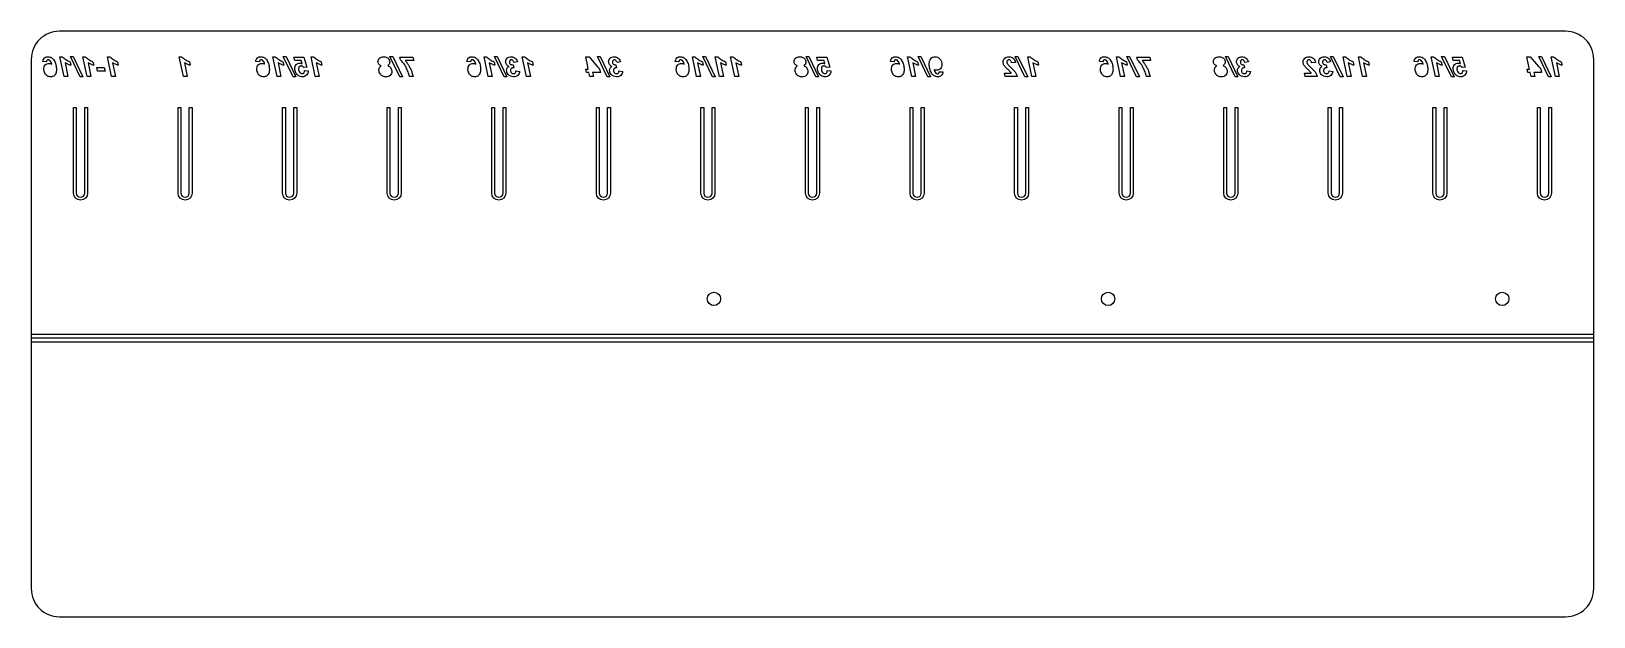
# Model space of a CAD drawing. Header units: inches. Extents: x -27.2 to 0.5, y -10.4 to 0.
import ezdxf

# ---------------------------------------------------------------- set-up
doc = ezdxf.new("R2010")
doc.units = ezdxf.units.IN
doc.layers.get('0').update_dxf_attribs({"linetype": 'CONTINUOUS'})

msp = doc.modelspace()

# ---------------------------------------------------------------- linework, layer by layer
for p, q in [((-26.98, -0.544), (-27.044, -0.539)), ((-26.667, -0.803), (-26.74, -0.451)), ((-26.74, -0.451), (-26.698, -0.451)), ((-26.561, -0.541), (-26.549, -0.602)), ((-26.259, -0.803), (-26.333, -0.451)), ((-26.333, -0.451), (-26.291, -0.451)), ((-26.154, -0.541), (-26.141, -0.602)), ((-25.824, -0.803), (-25.898, -0.451)), ((-25.898, -0.451), (-25.856, -0.451)), ((-25.719, -0.541), (-25.706, -0.602)), ((-24.547, -0.803), (-24.621, -0.451)), ((-24.621, -0.451), (-24.579, -0.451)), ((-24.442, -0.541), (-24.429, -0.602)), ((-23.198, -0.544), (-23.263, -0.539)), ((-22.885, -0.803), (-22.959, -0.451)), ((-22.959, -0.451), (-22.917, -0.451)), ((-22.78, -0.541), (-22.767, -0.602)), ((-22.571, -0.52), (-22.584, -0.458)), ((-22.584, -0.458), (-22.408, -0.458)), ((-22.455, -0.52), (-22.571, -0.52)), ((-22.439, -0.574), (-22.455, -0.52)), ((-22.408, -0.458), (-22.355, -0.637)), ((-22.205, -0.803), (-22.279, -0.451)), ((-22.279, -0.451), (-22.237, -0.451)), ((-22.1, -0.541), (-22.087, -0.602)), ((-21.092, -0.538), (-21.092, -0.538)), ((-20.692, -0.507), (-20.702, -0.458)), ((-20.702, -0.458), (-20.471, -0.458)), ((-20.458, -0.521), (-20.608, -0.521)), ((-20.471, -0.458), (-20.458, -0.521)), ((-19.448, -0.544), (-19.513, -0.539)), ((-19.135, -0.803), (-19.209, -0.451)), ((-19.209, -0.451), (-19.167, -0.451)), ((-19.03, -0.541), (-19.017, -0.602)), ((-18.614, -0.542), (-18.677, -0.555)), ((-18.455, -0.803), (-18.529, -0.451)), ((-18.529, -0.451), (-18.487, -0.451)), ((-18.35, -0.541), (-18.337, -0.602)), ((-16.785, -0.542), (-16.847, -0.555)), ((-15.748, -0.544), (-15.813, -0.539)), ((-15.435, -0.803), (-15.509, -0.451)), ((-15.509, -0.451), (-15.467, -0.451)), ((-15.33, -0.541), (-15.317, -0.602)), ((-15.027, -0.803), (-15.101, -0.451)), ((-15.101, -0.451), (-15.059, -0.451)), ((-14.922, -0.541), (-14.909, -0.602)), ((-14.755, -0.803), (-14.829, -0.451)), ((-14.829, -0.451), (-14.787, -0.451)), ((-14.65, -0.541), (-14.637, -0.602)), ((-13.702, -0.538), (-13.702, -0.538)), ((-13.287, -0.52), (-13.299, -0.458)), ((-13.299, -0.458), (-13.123, -0.458)), ((-13.17, -0.52), (-13.287, -0.52)), ((-13.154, -0.574), (-13.17, -0.52)), ((-13.123, -0.458), (-13.07, -0.637)), ((-11.926, -0.544), (-11.99, -0.539)), ((-11.613, -0.803), (-11.686, -0.451)), ((-11.686, -0.451), (-11.645, -0.451)), ((-11.508, -0.541), (-11.495, -0.602)), ((-9.772, -0.552), (-9.839, -0.562)), ((-9.479, -0.803), (-9.552, -0.451)), ((-9.552, -0.451), (-9.511, -0.451)), ((-9.373, -0.541), (-9.361, -0.602)), ((-8.216, -0.544), (-8.28, -0.539)), ((-7.903, -0.803), (-7.977, -0.451)), ((-7.977, -0.451), (-7.935, -0.451)), ((-7.798, -0.541), (-7.785, -0.602)), ((-7.603, -0.507), (-7.614, -0.458)), ((-7.614, -0.458), (-7.383, -0.458)), ((-7.37, -0.521), (-7.519, -0.521)), ((-7.383, -0.458), (-7.37, -0.521)), ((-6.255, -0.538), (-6.255, -0.538)), ((-5.633, -0.542), (-5.696, -0.555)), ((-4.444, -0.552), (-4.511, -0.562)), ((-4.173, -0.542), (-4.236, -0.555)), ((-3.879, -0.803), (-3.952, -0.451)), ((-3.952, -0.451), (-3.911, -0.451)), ((-3.773, -0.541), (-3.761, -0.602)), ((-3.607, -0.803), (-3.68, -0.451)), ((-3.68, -0.451), (-3.639, -0.451)), ((-3.502, -0.541), (-3.489, -0.602)), ((-2.626, -0.544), (-2.69, -0.539)), ((-2.313, -0.803), (-2.386, -0.451)), ((-2.386, -0.451), (-2.345, -0.451)), ((-2.208, -0.541), (-2.195, -0.602)), ((-1.998, -0.52), (-2.011, -0.458)), ((-2.011, -0.458), (-1.835, -0.458)), ((-1.882, -0.52), (-1.998, -0.52)), ((-1.866, -0.574), (-1.882, -0.52)), ((-1.835, -0.458), (-1.782, -0.637)), ((-0.181, -0.803), (-0.255, -0.451)), ((-0.255, -0.451), (-0.213, -0.451)), ((-0.076, -0.541), (-0.063, -0.602)), ((-26.802, -0.676), (-26.802, -0.679)), ((-26.598, -0.803), (-26.667, -0.803)), ((-26.648, -0.561), (-26.598, -0.803)), ((-26.19, -0.803), (-26.259, -0.803)), ((-26.241, -0.561), (-26.19, -0.803)), ((-25.755, -0.803), (-25.824, -0.803)), ((-25.806, -0.561), (-25.755, -0.803)), ((-24.478, -0.803), (-24.547, -0.803)), ((-24.529, -0.561), (-24.478, -0.803)), ((-23.021, -0.676), (-23.021, -0.679)), ((-22.816, -0.803), (-22.885, -0.803)), ((-22.867, -0.561), (-22.816, -0.803)), ((-22.355, -0.637), (-22.411, -0.641)), ((-22.399, -0.697), (-22.332, -0.703)), ((-22.136, -0.803), (-22.205, -0.803)), ((-22.187, -0.561), (-22.136, -0.803)), ((-20.467, -0.803), (-20.533, -0.803)), ((-19.271, -0.676), (-19.271, -0.679)), ((-19.066, -0.803), (-19.135, -0.803)), ((-19.117, -0.561), (-19.066, -0.803)), ((-18.694, -0.594), (-18.682, -0.651)), ((-18.642, -0.704), (-18.576, -0.712)), ((-18.386, -0.803), (-18.455, -0.803)), ((-18.437, -0.561), (-18.386, -0.803)), ((-16.865, -0.594), (-16.853, -0.651)), ((-16.812, -0.704), (-16.747, -0.712)), ((-15.571, -0.676), (-15.571, -0.679)), ((-15.366, -0.803), (-15.435, -0.803)), ((-15.417, -0.561), (-15.366, -0.803)), ((-14.958, -0.803), (-15.027, -0.803)), ((-15.009, -0.561), (-14.958, -0.803)), ((-14.686, -0.803), (-14.755, -0.803)), ((-14.737, -0.561), (-14.686, -0.803)), ((-13.07, -0.637), (-13.127, -0.641)), ((-13.115, -0.697), (-13.048, -0.703)), ((-11.748, -0.676), (-11.748, -0.679)), ((-11.544, -0.803), (-11.613, -0.803)), ((-11.594, -0.561), (-11.544, -0.803)), ((-11.124, -0.717), (-11.06, -0.722)), ((-9.953, -0.803), (-9.966, -0.741)), ((-9.966, -0.741), (-9.844, -0.741)), ((-9.74, -0.803), (-9.953, -0.803)), ((-9.41, -0.803), (-9.479, -0.803)), ((-9.46, -0.561), (-9.41, -0.803)), ((-8.038, -0.676), (-8.038, -0.679)), ((-7.834, -0.803), (-7.903, -0.803)), ((-7.885, -0.561), (-7.834, -0.803)), ((-7.379, -0.803), (-7.444, -0.803)), ((-5.713, -0.594), (-5.701, -0.651)), ((-5.661, -0.704), (-5.595, -0.712)), ((-4.625, -0.803), (-4.637, -0.741)), ((-4.637, -0.741), (-4.516, -0.741)), ((-4.412, -0.803), (-4.625, -0.803)), ((-4.253, -0.594), (-4.241, -0.651)), ((-4.201, -0.704), (-4.135, -0.712)), ((-3.81, -0.803), (-3.879, -0.803)), ((-3.86, -0.561), (-3.81, -0.803)), ((-3.538, -0.803), (-3.607, -0.803)), ((-3.588, -0.561), (-3.538, -0.803)), ((-2.448, -0.676), (-2.448, -0.679)), ((-2.244, -0.803), (-2.313, -0.803)), ((-2.294, -0.561), (-2.244, -0.803)), ((-1.782, -0.637), (-1.838, -0.641)), ((-1.827, -0.697), (-1.76, -0.703)), ((-0.112, -0.803), (-0.181, -0.803)), ((-0.163, -0.561), (-0.112, -0.803)), ((-27.25, -5.374), (0.5, -5.374)), ((0.5, -5.445), (-27.25, -5.445)), ((0.5, -5.517), (-27.25, -5.517))]:
    msp.add_line(p, q)
for points in [[(0, -10.391, 0.414214), (0.5, -9.891), (0.5, -0.5, 0.414214), (0, 0), (-26.75, 0, 0.414214), (-27.25, -0.5), (-27.25, -9.891, 0.414214), (-26.75, -10.391)], [(-26.45, -2.871, 1), (-26.3, -2.871), (-26.3, -1.35), (-26.25, -1.35), (-26.25, -2.871, -1), (-26.5, -2.871), (-26.5, -1.35), (-26.45, -1.35)], [(-24.593, -2.871, 1), (-24.443, -2.871), (-24.443, -1.35), (-24.393, -1.35), (-24.393, -2.871, -1), (-24.643, -2.871), (-24.643, -1.35), (-24.593, -1.35)], [(-22.736, -2.871, 1), (-22.586, -2.871), (-22.586, -1.35), (-22.536, -1.35), (-22.536, -2.871, -1), (-22.786, -2.871), (-22.786, -1.35), (-22.736, -1.35)], [(-20.879, -2.871, 1), (-20.729, -2.871), (-20.729, -1.35), (-20.679, -1.35), (-20.679, -2.871, -1), (-20.929, -2.871), (-20.929, -1.35), (-20.879, -1.35)], [(-19.021, -2.871, 1), (-18.871, -2.871), (-18.871, -1.35), (-18.821, -1.35), (-18.821, -2.871, -1), (-19.071, -2.871), (-19.071, -1.35), (-19.021, -1.35)], [(-17.164, -2.871, 1), (-17.014, -2.871), (-17.014, -1.35), (-16.964, -1.35), (-16.964, -2.871, -1), (-17.214, -2.871), (-17.214, -1.35), (-17.164, -1.35)], [(-15.307, -2.871, 1), (-15.157, -2.871), (-15.157, -1.35), (-15.107, -1.35), (-15.107, -2.871, -1), (-15.357, -2.871), (-15.357, -1.35), (-15.307, -1.35)], [(-13.45, -2.871, 1), (-13.3, -2.871), (-13.3, -1.35), (-13.25, -1.35), (-13.25, -2.871, -1), (-13.5, -2.871), (-13.5, -1.35), (-13.45, -1.35)], [(-11.593, -2.871, 1), (-11.443, -2.871), (-11.443, -1.35), (-11.393, -1.35), (-11.393, -2.871, -1), (-11.643, -2.871), (-11.643, -1.35), (-11.593, -1.35)], [(-9.736, -2.871, 1), (-9.586, -2.871), (-9.586, -1.35), (-9.536, -1.35), (-9.536, -2.871, -1), (-9.786, -2.871), (-9.786, -1.35), (-9.736, -1.35)], [(-7.879, -2.871, 1), (-7.729, -2.871), (-7.729, -1.35), (-7.679, -1.35), (-7.679, -2.871, -1), (-7.929, -2.871), (-7.929, -1.35), (-7.879, -1.35)], [(-6.021, -2.871, 1), (-5.871, -2.871), (-5.871, -1.35), (-5.821, -1.35), (-5.821, -2.871, -1), (-6.071, -2.871), (-6.071, -1.35), (-6.021, -1.35)], [(-4.164, -2.871, 1), (-4.014, -2.871), (-4.014, -1.35), (-3.964, -1.35), (-3.964, -2.871, -1), (-4.214, -2.871), (-4.214, -1.35), (-4.164, -1.35)], [(-2.307, -2.871, 1), (-2.157, -2.871), (-2.157, -1.35), (-2.107, -1.35), (-2.107, -2.871, -1), (-2.357, -2.871), (-2.357, -1.35), (-2.307, -1.35)], [(-0.5, -2.871), (-0.5, -1.35), (-0.45, -1.35), (-0.45, -2.871, 1), (-0.3, -2.871), (-0.3, -1.35), (-0.25, -1.35), (-0.25, -2.871, -1)]]:
    msp.add_lwpolyline(points, format="xyb", close=True)
for points in [[(-26.381, -0.809), (-26.555, -0.447), (-26.507, -0.447), (-26.333, -0.809)], [(-22.6, -0.809), (-22.773, -0.447), (-22.725, -0.447), (-22.552, -0.809)], [(-20.706, -0.809), (-20.879, -0.447), (-20.831, -0.447), (-20.658, -0.809)], [(-18.85, -0.809), (-19.023, -0.447), (-18.975, -0.447), (-18.802, -0.809)], [(-17.266, -0.803), (-17.33, -0.803), (-17.345, -0.732), (-17.388, -0.732), (-17.4, -0.673), (-17.357, -0.673), (-17.363, -0.648), (-17.368, -0.623), (-17.403, -0.453), (-17.344, -0.453), (-17.198, -0.623), (-17.177, -0.648), (-17.155, -0.674), (-17.143, -0.732), (-17.281, -0.732)], [(-17.02, -0.809), (-17.194, -0.447), (-17.146, -0.447), (-16.972, -0.809)], [(-15.15, -0.809), (-15.323, -0.447), (-15.275, -0.447), (-15.102, -0.809)], [(-13.316, -0.809), (-13.489, -0.447), (-13.441, -0.447), (-13.268, -0.809)], [(-11.328, -0.809), (-11.501, -0.447), (-11.453, -0.447), (-11.28, -0.809)], [(-9.601, -0.809), (-9.774, -0.447), (-9.727, -0.447), (-9.553, -0.809)], [(-7.618, -0.809), (-7.791, -0.447), (-7.743, -0.447), (-7.57, -0.809)], [(-5.869, -0.809), (-6.042, -0.447), (-5.994, -0.447), (-5.821, -0.809)], [(-4.001, -0.809), (-4.174, -0.447), (-4.127, -0.447), (-3.953, -0.809)], [(-2.028, -0.809), (-2.201, -0.447), (-2.153, -0.447), (-1.98, -0.809)], [(-0.549, -0.803), (-0.614, -0.803), (-0.629, -0.732), (-0.671, -0.732), (-0.683, -0.673), (-0.641, -0.673), (-0.646, -0.648), (-0.651, -0.623), (-0.687, -0.453), (-0.628, -0.453), (-0.482, -0.623), (-0.46, -0.648), (-0.438, -0.674), (-0.426, -0.732), (-0.564, -0.732)], [(-0.304, -0.809), (-0.477, -0.447), (-0.429, -0.447), (-0.256, -0.809)], [(-25.939, -0.71), (-26.072, -0.71), (-26.086, -0.644), (-25.953, -0.644)]]:
    msp.add_lwpolyline(points, close=True)
for centre in [(-15.125, -4.75), (-8.125, -4.75), (-1.125, -4.75)]:
    msp.add_circle(centre, 0.118)
for points, knots in [([(-27.044, -0.539), (-27.042, -0.526), (-27.04, -0.514), (-27.031, -0.492), (-27.024, -0.484), (-27.016, -0.473)], [0, 0, 0, 0, 0.0939793, 0.0939793, 0.1892859, 0.1892859, 0.1892859, 0.1892859]), ([(-27.016, -0.473), (-27.005, -0.466), (-26.997, -0.46), (-26.976, -0.453), (-26.965, -0.452), (-26.953, -0.452)], [0, 0, 0, 0, 0.0947598, 0.0947598, 0.1889267, 0.1889267, 0.1889267, 0.1889267]), ([(-26.97, -0.515), (-26.973, -0.52), (-26.975, -0.523), (-26.979, -0.533), (-26.979, -0.539), (-26.98, -0.544)], [0, 0, 0, 0, 0.04590354, 0.04590354, 0.09020676, 0.09020676, 0.09020676, 0.09020676]), ([(-26.948, -0.506), (-26.952, -0.507), (-26.956, -0.507), (-26.963, -0.51), (-26.966, -0.512), (-26.97, -0.515)], [0, 0, 0, 0, 0.03080187, 0.03080187, 0.06173294, 0.06173294, 0.06173294, 0.06173294]), ([(-26.953, -0.452), (-26.93, -0.455), (-26.909, -0.458), (-26.882, -0.474), (-26.874, -0.481), (-26.859, -0.497), (-26.851, -0.507), (-26.844, -0.517)], [0, 0, 0, 0, 0.1753392, 0.1753392, 0.2633778, 0.2633778, 0.3655673, 0.3655673, 0.3655673, 0.3655673]), ([(-26.917, -0.52), (-26.922, -0.516), (-26.926, -0.512), (-26.936, -0.508), (-26.942, -0.507), (-26.948, -0.506)], [0, 0, 0, 0, 0.04527615, 0.04527615, 0.09063097, 0.09063097, 0.09063097, 0.09063097]), ([(-26.886, -0.584), (-26.889, -0.573), (-26.893, -0.561), (-26.903, -0.539), (-26.909, -0.531), (-26.917, -0.52)], [0, 0, 0, 0, 0.0920175, 0.0920175, 0.1864568, 0.1864568, 0.1864568, 0.1864568]), ([(-26.844, -0.517), (-26.83, -0.544), (-26.818, -0.567), (-26.805, -0.62), (-26.803, -0.648), (-26.802, -0.676)], [0, 0, 0, 0, 0.2305178, 0.2305178, 0.4599681, 0.4599681, 0.4599681, 0.4599681]), ([(-26.698, -0.451), (-26.676, -0.471), (-26.658, -0.488), (-26.612, -0.518), (-26.587, -0.529), (-26.561, -0.541)], [0, 0, 0, 0, 0.2331456, 0.2331456, 0.4637315, 0.4637315, 0.4637315, 0.4637315]), ([(-26.291, -0.451), (-26.268, -0.471), (-26.25, -0.488), (-26.204, -0.518), (-26.179, -0.529), (-26.154, -0.541)], [0, 0, 0, 0, 0.2331455, 0.2331455, 0.4637315, 0.4637315, 0.4637315, 0.4637315]), ([(-25.856, -0.451), (-25.833, -0.471), (-25.815, -0.488), (-25.769, -0.518), (-25.744, -0.529), (-25.719, -0.541)], [0, 0, 0, 0, 0.2331455, 0.2331455, 0.4637314, 0.4637314, 0.4637314, 0.4637314]), ([(-24.579, -0.451), (-24.556, -0.471), (-24.538, -0.488), (-24.492, -0.518), (-24.467, -0.529), (-24.442, -0.541)], [0, 0, 0, 0, 0.2331455, 0.2331455, 0.4637314, 0.4637314, 0.4637314, 0.4637314]), ([(-23.263, -0.539), (-23.261, -0.526), (-23.259, -0.514), (-23.25, -0.492), (-23.243, -0.484), (-23.234, -0.473)], [0, 0, 0, 0, 0.0939794, 0.0939794, 0.1892861, 0.1892861, 0.1892861, 0.1892861]), ([(-23.234, -0.473), (-23.224, -0.466), (-23.216, -0.46), (-23.195, -0.453), (-23.183, -0.452), (-23.172, -0.452)], [0, 0, 0, 0, 0.0947598, 0.0947598, 0.1889267, 0.1889267, 0.1889267, 0.1889267]), ([(-23.188, -0.515), (-23.192, -0.52), (-23.194, -0.523), (-23.197, -0.533), (-23.198, -0.539), (-23.198, -0.544)], [0, 0, 0, 0, 0.04590354, 0.04590354, 0.09020676, 0.09020676, 0.09020676, 0.09020676]), ([(-23.167, -0.506), (-23.171, -0.507), (-23.175, -0.507), (-23.182, -0.51), (-23.185, -0.512), (-23.188, -0.515)], [0, 0, 0, 0, 0.03080174, 0.03080174, 0.06173266, 0.06173266, 0.06173266, 0.06173266]), ([(-23.172, -0.452), (-23.149, -0.455), (-23.128, -0.458), (-23.101, -0.474), (-23.093, -0.481), (-23.077, -0.497), (-23.07, -0.507), (-23.062, -0.517)], [0, 0, 0, 0, 0.1753393, 0.1753393, 0.263378, 0.263378, 0.3655675, 0.3655675, 0.3655675, 0.3655675]), ([(-23.136, -0.52), (-23.14, -0.516), (-23.145, -0.512), (-23.155, -0.508), (-23.161, -0.507), (-23.167, -0.506)], [0, 0, 0, 0, 0.04527627, 0.04527627, 0.0906312, 0.0906312, 0.0906312, 0.0906312]), ([(-23.105, -0.584), (-23.108, -0.573), (-23.111, -0.561), (-23.121, -0.539), (-23.128, -0.531), (-23.136, -0.52)], [0, 0, 0, 0, 0.0920175, 0.0920175, 0.1864568, 0.1864568, 0.1864568, 0.1864568]), ([(-23.062, -0.517), (-23.048, -0.544), (-23.037, -0.567), (-23.023, -0.62), (-23.022, -0.648), (-23.021, -0.676)], [0, 0, 0, 0, 0.2305178, 0.2305178, 0.4599681, 0.4599681, 0.4599681, 0.4599681]), ([(-22.917, -0.451), (-22.894, -0.471), (-22.876, -0.488), (-22.83, -0.518), (-22.805, -0.529), (-22.78, -0.541)], [0, 0, 0, 0, 0.2331454, 0.2331454, 0.4637313, 0.4637313, 0.4637313, 0.4637313]), ([(-22.237, -0.451), (-22.215, -0.471), (-22.197, -0.488), (-22.15, -0.518), (-22.125, -0.529), (-22.1, -0.541)], [0, 0, 0, 0, 0.2331455, 0.2331455, 0.4637314, 0.4637314, 0.4637314, 0.4637314]), ([(-21.092, -0.538), (-21.091, -0.526), (-21.09, -0.514), (-21.081, -0.494), (-21.074, -0.485), (-21.066, -0.476)], [0, 0, 0, 0, 0.0895103, 0.0895103, 0.1790423, 0.1790423, 0.1790423, 0.1790423]), ([(-21.088, -0.563), (-21.088, -0.563), (-21.088, -0.562), (-21.091, -0.554), (-21.092, -0.546), (-21.092, -0.538)], [0.06035086, 0.06035086, 0.06035086, 0.06035086, 0.0651631, 0.0651631, 0.12804384, 0.12804384, 0.12804384, 0.12804384]), ([(-21.066, -0.476), (-21.054, -0.468), (-21.044, -0.461), (-21.02, -0.453), (-21.006, -0.452), (-20.993, -0.452)], [0, 0, 0, 0, 0.1120344, 0.1120344, 0.2230171, 0.2230171, 0.2230171, 0.2230171]), ([(-20.993, -0.452), (-20.983, -0.452), (-20.973, -0.453), (-20.953, -0.457), (-20.944, -0.461), (-20.935, -0.465)], [0, 0, 0, 0, 0.0771823, 0.0771823, 0.1544878, 0.1544878, 0.1544878, 0.1544878]), ([(-20.935, -0.465), (-20.927, -0.47), (-20.919, -0.474), (-20.906, -0.486), (-20.901, -0.494), (-20.896, -0.502)], [0, 0, 0, 0, 0.0690327, 0.0690327, 0.1381318, 0.1381318, 0.1381318, 0.1381318]), ([(-20.896, -0.502), (-20.893, -0.509), (-20.889, -0.516), (-20.885, -0.528), (-20.885, -0.533), (-20.884, -0.538)], [0, 0, 0, 0, 0.0613317, 0.0613317, 0.1011847, 0.1011847, 0.1011847, 0.1011847]), ([(-20.643, -0.56), (-20.65, -0.55), (-20.658, -0.541), (-20.674, -0.523), (-20.681, -0.516), (-20.692, -0.507)], [0, 0, 0, 0, 0.0918462, 0.0918462, 0.1855978, 0.1855978, 0.1855978, 0.1855978]), ([(-20.608, -0.521), (-20.594, -0.537), (-20.581, -0.553), (-20.558, -0.587), (-20.547, -0.604), (-20.537, -0.622)], [0, 0, 0, 0, 0.1571548, 0.1571548, 0.314377, 0.314377, 0.314377, 0.314377]), ([(-19.513, -0.539), (-19.511, -0.526), (-19.509, -0.514), (-19.5, -0.492), (-19.493, -0.484), (-19.484, -0.473)], [0, 0, 0, 0, 0.0939794, 0.0939794, 0.1892861, 0.1892861, 0.1892861, 0.1892861]), ([(-19.484, -0.473), (-19.474, -0.466), (-19.466, -0.46), (-19.445, -0.453), (-19.433, -0.452), (-19.422, -0.452)], [0, 0, 0, 0, 0.0947598, 0.0947598, 0.1889267, 0.1889267, 0.1889267, 0.1889267]), ([(-19.438, -0.515), (-19.442, -0.52), (-19.444, -0.523), (-19.447, -0.533), (-19.448, -0.539), (-19.448, -0.544)], [0, 0, 0, 0, 0.04590354, 0.04590354, 0.09020676, 0.09020676, 0.09020676, 0.09020676]), ([(-19.417, -0.506), (-19.421, -0.507), (-19.425, -0.507), (-19.432, -0.51), (-19.435, -0.512), (-19.438, -0.515)], [0, 0, 0, 0, 0.03080174, 0.03080174, 0.06173266, 0.06173266, 0.06173266, 0.06173266]), ([(-19.422, -0.452), (-19.399, -0.455), (-19.378, -0.458), (-19.351, -0.474), (-19.343, -0.481), (-19.327, -0.497), (-19.32, -0.507), (-19.312, -0.517)], [0, 0, 0, 0, 0.1753393, 0.1753393, 0.263378, 0.263378, 0.3655675, 0.3655675, 0.3655675, 0.3655675]), ([(-19.386, -0.52), (-19.39, -0.516), (-19.395, -0.512), (-19.405, -0.508), (-19.411, -0.507), (-19.417, -0.506)], [0, 0, 0, 0, 0.04527627, 0.04527627, 0.0906312, 0.0906312, 0.0906312, 0.0906312]), ([(-19.355, -0.584), (-19.358, -0.573), (-19.361, -0.561), (-19.371, -0.539), (-19.378, -0.531), (-19.386, -0.52)], [0, 0, 0, 0, 0.0920175, 0.0920175, 0.1864568, 0.1864568, 0.1864568, 0.1864568]), ([(-19.312, -0.517), (-19.298, -0.544), (-19.287, -0.567), (-19.273, -0.62), (-19.272, -0.648), (-19.271, -0.676)], [0, 0, 0, 0, 0.2305178, 0.2305178, 0.4599681, 0.4599681, 0.4599681, 0.4599681]), ([(-19.167, -0.451), (-19.144, -0.471), (-19.126, -0.488), (-19.08, -0.518), (-19.055, -0.529), (-19.03, -0.541)], [0, 0, 0, 0, 0.2331454, 0.2331454, 0.4637313, 0.4637313, 0.4637313, 0.4637313]), ([(-18.825, -0.543), (-18.824, -0.531), (-18.823, -0.519), (-18.815, -0.498), (-18.808, -0.488), (-18.8, -0.479)], [0, 0, 0, 0, 0.0913399, 0.0913399, 0.1826868, 0.1826868, 0.1826868, 0.1826868]), ([(-18.809, -0.592), (-18.814, -0.584), (-18.819, -0.577), (-18.824, -0.561), (-18.825, -0.552), (-18.825, -0.543)], [0, 0, 0, 0, 0.06767, 0.06767, 0.13534, 0.13534, 0.13534, 0.13534]), ([(-18.8, -0.479), (-18.788, -0.469), (-18.779, -0.462), (-18.754, -0.453), (-18.741, -0.452), (-18.727, -0.452)], [0, 0, 0, 0, 0.1147957, 0.1147957, 0.2284519, 0.2284519, 0.2284519, 0.2284519]), ([(-18.747, -0.516), (-18.751, -0.521), (-18.753, -0.524), (-18.757, -0.533), (-18.757, -0.538), (-18.757, -0.543)], [0, 0, 0, 0, 0.04100901, 0.04100901, 0.08178306, 0.08178306, 0.08178306, 0.08178306]), ([(-18.757, -0.543), (-18.757, -0.55), (-18.756, -0.557), (-18.752, -0.57), (-18.748, -0.575), (-18.743, -0.581)], [0, 0, 0, 0, 0.0540591, 0.0540591, 0.1083495, 0.1083495, 0.1083495, 0.1083495]), ([(-18.722, -0.507), (-18.727, -0.507), (-18.732, -0.507), (-18.74, -0.51), (-18.743, -0.513), (-18.747, -0.516)], [0, 0, 0, 0, 0.03616929, 0.03616929, 0.07244502, 0.07244502, 0.07244502, 0.07244502]), ([(-18.727, -0.452), (-18.712, -0.453), (-18.697, -0.454), (-18.671, -0.464), (-18.66, -0.473), (-18.648, -0.483)], [0, 0, 0, 0, 0.11298, 0.11298, 0.2260027, 0.2260027, 0.2260027, 0.2260027]), ([(-18.696, -0.518), (-18.699, -0.514), (-18.703, -0.511), (-18.712, -0.508), (-18.717, -0.507), (-18.722, -0.507)], [0, 0, 0, 0, 0.03802153, 0.03802153, 0.07607969, 0.07607969, 0.07607969, 0.07607969]), ([(-18.677, -0.555), (-18.679, -0.548), (-18.681, -0.541), (-18.687, -0.528), (-18.691, -0.524), (-18.696, -0.518)], [0, 0, 0, 0, 0.0538288, 0.0538288, 0.1092809, 0.1092809, 0.1092809, 0.1092809]), ([(-18.648, -0.483), (-18.639, -0.492), (-18.633, -0.5), (-18.622, -0.52), (-18.618, -0.531), (-18.614, -0.542)], [0, 0, 0, 0, 0.0973687, 0.0973687, 0.1936686, 0.1936686, 0.1936686, 0.1936686]), ([(-18.487, -0.451), (-18.465, -0.471), (-18.447, -0.488), (-18.4, -0.518), (-18.375, -0.529), (-18.35, -0.541)], [0, 0, 0, 0, 0.2331455, 0.2331455, 0.4637314, 0.4637314, 0.4637314, 0.4637314]), ([(-16.996, -0.543), (-16.995, -0.531), (-16.994, -0.519), (-16.985, -0.498), (-16.978, -0.488), (-16.971, -0.479)], [0, 0, 0, 0, 0.0913399, 0.0913399, 0.1826868, 0.1826868, 0.1826868, 0.1826868]), ([(-16.98, -0.592), (-16.984, -0.584), (-16.989, -0.577), (-16.994, -0.561), (-16.995, -0.552), (-16.996, -0.543)], [0, 0, 0, 0, 0.06767, 0.06767, 0.13534, 0.13534, 0.13534, 0.13534]), ([(-16.971, -0.479), (-16.959, -0.469), (-16.949, -0.462), (-16.925, -0.453), (-16.911, -0.452), (-16.897, -0.452)], [0, 0, 0, 0, 0.1147958, 0.1147958, 0.2284521, 0.2284521, 0.2284521, 0.2284521]), ([(-16.918, -0.516), (-16.921, -0.521), (-16.924, -0.524), (-16.927, -0.533), (-16.927, -0.538), (-16.928, -0.543)], [0, 0, 0, 0, 0.04100901, 0.04100901, 0.08178306, 0.08178306, 0.08178306, 0.08178306]), ([(-16.928, -0.543), (-16.927, -0.55), (-16.927, -0.557), (-16.922, -0.57), (-16.918, -0.575), (-16.913, -0.581)], [0, 0, 0, 0, 0.0540591, 0.0540591, 0.1083495, 0.1083495, 0.1083495, 0.1083495]), ([(-16.892, -0.507), (-16.897, -0.507), (-16.902, -0.507), (-16.91, -0.51), (-16.914, -0.513), (-16.918, -0.516)], [0, 0, 0, 0, 0.03616929, 0.03616929, 0.07244502, 0.07244502, 0.07244502, 0.07244502]), ([(-16.897, -0.452), (-16.882, -0.453), (-16.868, -0.454), (-16.841, -0.464), (-16.83, -0.473), (-16.818, -0.483)], [0, 0, 0, 0, 0.11298, 0.11298, 0.2260026, 0.2260026, 0.2260026, 0.2260026]), ([(-16.866, -0.518), (-16.87, -0.514), (-16.874, -0.511), (-16.883, -0.508), (-16.887, -0.507), (-16.892, -0.507)], [0, 0, 0, 0, 0.03802152, 0.03802152, 0.07607967, 0.07607967, 0.07607967, 0.07607967]), ([(-16.847, -0.555), (-16.849, -0.548), (-16.851, -0.541), (-16.857, -0.528), (-16.861, -0.524), (-16.866, -0.518)], [0, 0, 0, 0, 0.0538288, 0.0538288, 0.1092809, 0.1092809, 0.1092809, 0.1092809]), ([(-16.818, -0.483), (-16.81, -0.492), (-16.803, -0.5), (-16.792, -0.52), (-16.789, -0.531), (-16.785, -0.542)], [0, 0, 0, 0, 0.0973688, 0.0973688, 0.1936686, 0.1936686, 0.1936686, 0.1936686]), ([(-15.813, -0.539), (-15.811, -0.526), (-15.809, -0.514), (-15.8, -0.492), (-15.793, -0.484), (-15.784, -0.473)], [0, 0, 0, 0, 0.0939794, 0.0939794, 0.1892861, 0.1892861, 0.1892861, 0.1892861]), ([(-15.784, -0.473), (-15.774, -0.466), (-15.766, -0.46), (-15.745, -0.453), (-15.733, -0.452), (-15.722, -0.452)], [0, 0, 0, 0, 0.0947598, 0.0947598, 0.1889267, 0.1889267, 0.1889267, 0.1889267]), ([(-15.738, -0.515), (-15.742, -0.52), (-15.744, -0.523), (-15.747, -0.533), (-15.748, -0.539), (-15.748, -0.544)], [0, 0, 0, 0, 0.04590354, 0.04590354, 0.09020676, 0.09020676, 0.09020676, 0.09020676]), ([(-15.717, -0.506), (-15.721, -0.507), (-15.725, -0.507), (-15.732, -0.51), (-15.735, -0.512), (-15.738, -0.515)], [0, 0, 0, 0, 0.03080174, 0.03080174, 0.06173266, 0.06173266, 0.06173266, 0.06173266]), ([(-15.722, -0.452), (-15.699, -0.455), (-15.678, -0.458), (-15.651, -0.474), (-15.643, -0.481), (-15.627, -0.497), (-15.62, -0.507), (-15.612, -0.517)], [0, 0, 0, 0, 0.1753393, 0.1753393, 0.263378, 0.263378, 0.3655675, 0.3655675, 0.3655675, 0.3655675]), ([(-15.686, -0.52), (-15.69, -0.516), (-15.695, -0.512), (-15.705, -0.508), (-15.711, -0.507), (-15.717, -0.506)], [0, 0, 0, 0, 0.04527627, 0.04527627, 0.0906312, 0.0906312, 0.0906312, 0.0906312]), ([(-15.655, -0.584), (-15.658, -0.573), (-15.661, -0.561), (-15.671, -0.539), (-15.678, -0.531), (-15.686, -0.52)], [0, 0, 0, 0, 0.0920175, 0.0920175, 0.1864568, 0.1864568, 0.1864568, 0.1864568]), ([(-15.612, -0.517), (-15.598, -0.544), (-15.587, -0.567), (-15.573, -0.62), (-15.572, -0.648), (-15.571, -0.676)], [0, 0, 0, 0, 0.2305178, 0.2305178, 0.4599681, 0.4599681, 0.4599681, 0.4599681]), ([(-15.467, -0.451), (-15.444, -0.471), (-15.426, -0.488), (-15.38, -0.518), (-15.355, -0.529), (-15.33, -0.541)], [0, 0, 0, 0, 0.2331454, 0.2331454, 0.4637313, 0.4637313, 0.4637313, 0.4637313]), ([(-15.059, -0.451), (-15.037, -0.471), (-15.019, -0.488), (-14.972, -0.518), (-14.947, -0.529), (-14.922, -0.541)], [0, 0, 0, 0, 0.2331454, 0.2331454, 0.4637313, 0.4637313, 0.4637313, 0.4637313]), ([(-14.787, -0.451), (-14.765, -0.471), (-14.747, -0.488), (-14.7, -0.518), (-14.675, -0.529), (-14.65, -0.541)], [0, 0, 0, 0, 0.2331455, 0.2331455, 0.4637314, 0.4637314, 0.4637314, 0.4637314]), ([(-13.702, -0.538), (-13.701, -0.526), (-13.7, -0.514), (-13.691, -0.494), (-13.684, -0.485), (-13.676, -0.476)], [0, 0, 0, 0, 0.0895103, 0.0895103, 0.1790423, 0.1790423, 0.1790423, 0.1790423]), ([(-13.698, -0.563), (-13.698, -0.563), (-13.698, -0.562), (-13.701, -0.554), (-13.701, -0.546), (-13.702, -0.538)], [0.06035084, 0.06035084, 0.06035084, 0.06035084, 0.06516312, 0.06516312, 0.12804387, 0.12804387, 0.12804387, 0.12804387]), ([(-13.676, -0.476), (-13.664, -0.468), (-13.654, -0.461), (-13.629, -0.453), (-13.616, -0.452), (-13.603, -0.452)], [0, 0, 0, 0, 0.1120344, 0.1120344, 0.2230171, 0.2230171, 0.2230171, 0.2230171]), ([(-13.603, -0.452), (-13.593, -0.452), (-13.582, -0.453), (-13.563, -0.457), (-13.554, -0.461), (-13.544, -0.465)], [0, 0, 0, 0, 0.0771823, 0.0771823, 0.1544878, 0.1544878, 0.1544878, 0.1544878]), ([(-13.544, -0.465), (-13.537, -0.47), (-13.529, -0.474), (-13.516, -0.486), (-13.511, -0.494), (-13.506, -0.502)], [0, 0, 0, 0, 0.0690327, 0.0690327, 0.1381319, 0.1381319, 0.1381319, 0.1381319]), ([(-13.506, -0.502), (-13.502, -0.509), (-13.499, -0.516), (-13.495, -0.528), (-13.494, -0.533), (-13.494, -0.538)], [0, 0, 0, 0, 0.0613317, 0.0613317, 0.1011847, 0.1011847, 0.1011847, 0.1011847]), ([(-11.99, -0.539), (-11.988, -0.526), (-11.986, -0.514), (-11.977, -0.492), (-11.97, -0.484), (-11.962, -0.473)], [0, 0, 0, 0, 0.0939792, 0.0939792, 0.1892858, 0.1892858, 0.1892858, 0.1892858]), ([(-11.962, -0.473), (-11.952, -0.466), (-11.943, -0.46), (-11.922, -0.453), (-11.911, -0.452), (-11.899, -0.452)], [0, 0, 0, 0, 0.0947599, 0.0947599, 0.188927, 0.188927, 0.188927, 0.188927]), ([(-11.916, -0.515), (-11.919, -0.52), (-11.922, -0.523), (-11.925, -0.533), (-11.925, -0.539), (-11.926, -0.544)], [0, 0, 0, 0, 0.04590354, 0.04590354, 0.09020676, 0.09020676, 0.09020676, 0.09020676]), ([(-11.894, -0.506), (-11.898, -0.507), (-11.902, -0.507), (-11.91, -0.51), (-11.912, -0.512), (-11.916, -0.515)], [0, 0, 0, 0, 0.03080194, 0.03080194, 0.06173308, 0.06173308, 0.06173308, 0.06173308]), ([(-11.899, -0.452), (-11.877, -0.455), (-11.855, -0.458), (-11.828, -0.474), (-11.82, -0.481), (-11.805, -0.497), (-11.797, -0.507), (-11.79, -0.517)], [0, 0, 0, 0, 0.1753396, 0.1753396, 0.2633786, 0.2633786, 0.365568, 0.365568, 0.365568, 0.365568]), ([(-11.863, -0.52), (-11.868, -0.516), (-11.872, -0.512), (-11.883, -0.508), (-11.888, -0.507), (-11.894, -0.506)], [0, 0, 0, 0, 0.04527615, 0.04527615, 0.09063097, 0.09063097, 0.09063097, 0.09063097]), ([(-11.832, -0.584), (-11.836, -0.573), (-11.839, -0.561), (-11.849, -0.539), (-11.855, -0.531), (-11.863, -0.52)], [0, 0, 0, 0, 0.0920175, 0.0920175, 0.1864568, 0.1864568, 0.1864568, 0.1864568]), ([(-11.79, -0.517), (-11.776, -0.544), (-11.764, -0.567), (-11.751, -0.62), (-11.75, -0.648), (-11.748, -0.676)], [0, 0, 0, 0, 0.2305178, 0.2305178, 0.4599681, 0.4599681, 0.4599681, 0.4599681]), ([(-11.645, -0.451), (-11.622, -0.471), (-11.604, -0.488), (-11.558, -0.518), (-11.533, -0.529), (-11.508, -0.541)], [0, 0, 0, 0, 0.2331454, 0.2331454, 0.4637313, 0.4637313, 0.4637313, 0.4637313]), ([(-11.298, -0.538), (-11.297, -0.537), (-11.297, -0.535), (-11.292, -0.517), (-11.285, -0.504), (-11.276, -0.487)], [0.1186444, 0.1186444, 0.1186444, 0.1186444, 0.1312336, 0.1312336, 0.2641231, 0.2641231, 0.2641231, 0.2641231]), ([(-11.276, -0.487), (-11.265, -0.476), (-11.255, -0.466), (-11.23, -0.454), (-11.215, -0.453), (-11.201, -0.452)], [0, 0, 0, 0, 0.1190821, 0.1190821, 0.2379479, 0.2379479, 0.2379479, 0.2379479]), ([(-11.201, -0.452), (-11.183, -0.453), (-11.166, -0.455), (-11.136, -0.469), (-11.124, -0.481), (-11.111, -0.493)], [0, 0, 0, 0, 0.1328784, 0.1328784, 0.2657911, 0.2657911, 0.2657911, 0.2657911]), ([(-11.111, -0.493), (-11.101, -0.508), (-11.092, -0.522), (-11.086, -0.538), (-11.086, -0.538), (-11.086, -0.538)], [0, 0, 0, 0, 0.1324817, 0.1324817, 0.1345167, 0.1345167, 0.1345167, 0.1345167]), ([(-9.989, -0.545), (-9.988, -0.533), (-9.987, -0.52), (-9.978, -0.498), (-9.97, -0.488), (-9.961, -0.478)], [0, 0, 0, 0, 0.0973033, 0.0973033, 0.1946582, 0.1946582, 0.1946582, 0.1946582]), ([(-9.981, -0.587), (-9.983, -0.58), (-9.986, -0.574), (-9.989, -0.56), (-9.989, -0.553), (-9.989, -0.545)], [0, 0, 0, 0, 0.0547651, 0.0547651, 0.1095847, 0.1095847, 0.1095847, 0.1095847]), ([(-9.961, -0.478), (-9.949, -0.469), (-9.939, -0.462), (-9.913, -0.453), (-9.899, -0.452), (-9.885, -0.452)], [0, 0, 0, 0, 0.1177761, 0.1177761, 0.234641, 0.234641, 0.234641, 0.234641]), ([(-9.913, -0.516), (-9.916, -0.521), (-9.919, -0.525), (-9.922, -0.534), (-9.923, -0.54), (-9.923, -0.545)], [0, 0, 0, 0, 0.04315907, 0.04315907, 0.08617867, 0.08617867, 0.08617867, 0.08617867]), ([(-9.923, -0.545), (-9.923, -0.55), (-9.922, -0.553), (-9.92, -0.562), (-9.919, -0.566), (-9.917, -0.57)], [0, 0, 0, 0, 0.03609008, 0.03609008, 0.07179302, 0.07179302, 0.07179302, 0.07179302]), ([(-9.886, -0.505), (-9.891, -0.506), (-9.896, -0.506), (-9.905, -0.51), (-9.909, -0.513), (-9.913, -0.516)], [0, 0, 0, 0, 0.03803737, 0.03803737, 0.0760975, 0.0760975, 0.0760975, 0.0760975]), ([(-9.858, -0.518), (-9.862, -0.514), (-9.866, -0.511), (-9.876, -0.506), (-9.881, -0.506), (-9.886, -0.505)], [0, 0, 0, 0, 0.04130247, 0.04130247, 0.08263468, 0.08263468, 0.08263468, 0.08263468]), ([(-9.885, -0.452), (-9.871, -0.453), (-9.857, -0.453), (-9.832, -0.462), (-9.822, -0.469), (-9.81, -0.478)], [0, 0, 0, 0, 0.1041495, 0.1041495, 0.2085119, 0.2085119, 0.2085119, 0.2085119]), ([(-9.839, -0.562), (-9.841, -0.554), (-9.843, -0.546), (-9.849, -0.531), (-9.852, -0.525), (-9.858, -0.518)], [0, 0, 0, 0, 0.0625253, 0.0625253, 0.1276324, 0.1276324, 0.1276324, 0.1276324]), ([(-9.81, -0.478), (-9.8, -0.489), (-9.791, -0.499), (-9.779, -0.524), (-9.775, -0.538), (-9.772, -0.552)], [0, 0, 0, 0, 0.119618, 0.119618, 0.2384146, 0.2384146, 0.2384146, 0.2384146]), ([(-9.511, -0.451), (-9.488, -0.471), (-9.47, -0.488), (-9.424, -0.518), (-9.399, -0.529), (-9.373, -0.541)], [0, 0, 0, 0, 0.2331454, 0.2331454, 0.4637313, 0.4637313, 0.4637313, 0.4637313]), ([(-8.28, -0.539), (-8.278, -0.526), (-8.276, -0.514), (-8.267, -0.492), (-8.261, -0.484), (-8.252, -0.473)], [0, 0, 0, 0, 0.0939793, 0.0939793, 0.1892859, 0.1892859, 0.1892859, 0.1892859]), ([(-8.252, -0.473), (-8.242, -0.466), (-8.233, -0.46), (-8.212, -0.453), (-8.201, -0.452), (-8.19, -0.452)], [0, 0, 0, 0, 0.0947598, 0.0947598, 0.1889267, 0.1889267, 0.1889267, 0.1889267]), ([(-8.206, -0.515), (-8.209, -0.52), (-8.212, -0.523), (-8.215, -0.533), (-8.216, -0.539), (-8.216, -0.544)], [0, 0, 0, 0, 0.04590354, 0.04590354, 0.09020676, 0.09020676, 0.09020676, 0.09020676]), ([(-8.185, -0.506), (-8.189, -0.507), (-8.193, -0.507), (-8.2, -0.51), (-8.203, -0.512), (-8.206, -0.515)], [0, 0, 0, 0, 0.03080187, 0.03080187, 0.06173294, 0.06173294, 0.06173294, 0.06173294]), ([(-8.19, -0.452), (-8.167, -0.455), (-8.145, -0.458), (-8.118, -0.474), (-8.11, -0.481), (-8.095, -0.497), (-8.088, -0.507), (-8.08, -0.517)], [0, 0, 0, 0, 0.1753392, 0.1753392, 0.2633778, 0.2633778, 0.3655673, 0.3655673, 0.3655673, 0.3655673]), ([(-8.154, -0.52), (-8.158, -0.516), (-8.162, -0.512), (-8.173, -0.508), (-8.178, -0.507), (-8.185, -0.506)], [0, 0, 0, 0, 0.04527615, 0.04527615, 0.09063097, 0.09063097, 0.09063097, 0.09063097]), ([(-8.122, -0.584), (-8.126, -0.573), (-8.129, -0.561), (-8.139, -0.539), (-8.145, -0.531), (-8.154, -0.52)], [0, 0, 0, 0, 0.0920175, 0.0920175, 0.1864568, 0.1864568, 0.1864568, 0.1864568]), ([(-8.08, -0.517), (-8.066, -0.544), (-8.055, -0.567), (-8.041, -0.62), (-8.04, -0.648), (-8.038, -0.676)], [0, 0, 0, 0, 0.2305178, 0.2305178, 0.4599681, 0.4599681, 0.4599681, 0.4599681]), ([(-7.935, -0.451), (-7.912, -0.471), (-7.894, -0.488), (-7.848, -0.518), (-7.823, -0.529), (-7.798, -0.541)], [0, 0, 0, 0, 0.2331455, 0.2331455, 0.4637315, 0.4637315, 0.4637315, 0.4637315]), ([(-7.555, -0.56), (-7.562, -0.55), (-7.57, -0.541), (-7.586, -0.523), (-7.593, -0.516), (-7.603, -0.507)], [0, 0, 0, 0, 0.0918462, 0.0918462, 0.1855978, 0.1855978, 0.1855978, 0.1855978]), ([(-7.519, -0.521), (-7.506, -0.537), (-7.493, -0.553), (-7.47, -0.587), (-7.459, -0.604), (-7.448, -0.622)], [0, 0, 0, 0, 0.1571548, 0.1571548, 0.314377, 0.314377, 0.314377, 0.314377]), ([(-6.255, -0.538), (-6.254, -0.526), (-6.253, -0.514), (-6.244, -0.494), (-6.237, -0.485), (-6.229, -0.476)], [0, 0, 0, 0, 0.0895103, 0.0895103, 0.1790423, 0.1790423, 0.1790423, 0.1790423]), ([(-6.251, -0.563), (-6.251, -0.563), (-6.251, -0.562), (-6.254, -0.554), (-6.254, -0.546), (-6.255, -0.538)], [0.06035086, 0.06035086, 0.06035086, 0.06035086, 0.0651631, 0.0651631, 0.12804384, 0.12804384, 0.12804384, 0.12804384]), ([(-6.229, -0.476), (-6.217, -0.468), (-6.207, -0.461), (-6.182, -0.453), (-6.169, -0.452), (-6.156, -0.452)], [0, 0, 0, 0, 0.1120344, 0.1120344, 0.2230171, 0.2230171, 0.2230171, 0.2230171]), ([(-6.156, -0.452), (-6.146, -0.452), (-6.136, -0.453), (-6.116, -0.457), (-6.107, -0.461), (-6.097, -0.465)], [0, 0, 0, 0, 0.0771823, 0.0771823, 0.1544878, 0.1544878, 0.1544878, 0.1544878]), ([(-6.097, -0.465), (-6.09, -0.47), (-6.082, -0.474), (-6.069, -0.486), (-6.064, -0.494), (-6.059, -0.502)], [0, 0, 0, 0, 0.0690327, 0.0690327, 0.1381318, 0.1381318, 0.1381318, 0.1381318]), ([(-6.059, -0.502), (-6.055, -0.509), (-6.052, -0.516), (-6.048, -0.528), (-6.047, -0.533), (-6.047, -0.538)], [0, 0, 0, 0, 0.0613317, 0.0613317, 0.1011847, 0.1011847, 0.1011847, 0.1011847]), ([(-5.844, -0.543), (-5.843, -0.531), (-5.842, -0.519), (-5.834, -0.498), (-5.826, -0.488), (-5.819, -0.479)], [0, 0, 0, 0, 0.0913399, 0.0913399, 0.1826867, 0.1826867, 0.1826867, 0.1826867]), ([(-5.828, -0.592), (-5.833, -0.584), (-5.837, -0.577), (-5.843, -0.561), (-5.843, -0.552), (-5.844, -0.543)], [0, 0, 0, 0, 0.06767, 0.06767, 0.13534, 0.13534, 0.13534, 0.13534]), ([(-5.819, -0.479), (-5.807, -0.469), (-5.798, -0.462), (-5.773, -0.453), (-5.759, -0.452), (-5.746, -0.452)], [0, 0, 0, 0, 0.1147958, 0.1147958, 0.2284521, 0.2284521, 0.2284521, 0.2284521]), ([(-5.766, -0.516), (-5.769, -0.521), (-5.772, -0.524), (-5.775, -0.533), (-5.776, -0.538), (-5.776, -0.543)], [0, 0, 0, 0, 0.04100901, 0.04100901, 0.08178306, 0.08178306, 0.08178306, 0.08178306]), ([(-5.776, -0.543), (-5.775, -0.55), (-5.775, -0.557), (-5.77, -0.57), (-5.766, -0.575), (-5.762, -0.581)], [0, 0, 0, 0, 0.0540591, 0.0540591, 0.1083495, 0.1083495, 0.1083495, 0.1083495]), ([(-5.741, -0.507), (-5.746, -0.507), (-5.75, -0.507), (-5.759, -0.51), (-5.762, -0.513), (-5.766, -0.516)], [0, 0, 0, 0, 0.03616929, 0.03616929, 0.07244502, 0.07244502, 0.07244502, 0.07244502]), ([(-5.746, -0.452), (-5.731, -0.453), (-5.716, -0.454), (-5.69, -0.464), (-5.678, -0.473), (-5.666, -0.483)], [0, 0, 0, 0, 0.11298, 0.11298, 0.2260026, 0.2260026, 0.2260026, 0.2260026]), ([(-5.714, -0.518), (-5.718, -0.514), (-5.722, -0.511), (-5.731, -0.508), (-5.736, -0.507), (-5.741, -0.507)], [0, 0, 0, 0, 0.03802152, 0.03802152, 0.07607967, 0.07607967, 0.07607967, 0.07607967]), ([(-5.696, -0.555), (-5.698, -0.548), (-5.699, -0.541), (-5.706, -0.528), (-5.709, -0.524), (-5.714, -0.518)], [0, 0, 0, 0, 0.0538288, 0.0538288, 0.1092809, 0.1092809, 0.1092809, 0.1092809]), ([(-5.666, -0.483), (-5.658, -0.492), (-5.652, -0.5), (-5.641, -0.52), (-5.637, -0.531), (-5.633, -0.542)], [0, 0, 0, 0, 0.0973688, 0.0973688, 0.1936686, 0.1936686, 0.1936686, 0.1936686]), ([(-4.661, -0.545), (-4.66, -0.533), (-4.659, -0.52), (-4.65, -0.498), (-4.642, -0.488), (-4.633, -0.478)], [0, 0, 0, 0, 0.0973033, 0.0973033, 0.1946583, 0.1946583, 0.1946583, 0.1946583]), ([(-4.653, -0.587), (-4.655, -0.58), (-4.658, -0.574), (-4.661, -0.56), (-4.661, -0.553), (-4.661, -0.545)], [0, 0, 0, 0, 0.0547651, 0.0547651, 0.1095847, 0.1095847, 0.1095847, 0.1095847]), ([(-4.633, -0.478), (-4.621, -0.469), (-4.611, -0.462), (-4.585, -0.453), (-4.571, -0.452), (-4.557, -0.452)], [0, 0, 0, 0, 0.117776, 0.117776, 0.2346407, 0.2346407, 0.2346407, 0.2346407]), ([(-4.584, -0.516), (-4.588, -0.521), (-4.591, -0.525), (-4.594, -0.534), (-4.595, -0.54), (-4.595, -0.545)], [0, 0, 0, 0, 0.04315906, 0.04315906, 0.08617864, 0.08617864, 0.08617864, 0.08617864]), ([(-4.595, -0.545), (-4.595, -0.55), (-4.594, -0.553), (-4.592, -0.562), (-4.59, -0.566), (-4.589, -0.57)], [0, 0, 0, 0, 0.03609009, 0.03609009, 0.07179303, 0.07179303, 0.07179303, 0.07179303]), ([(-4.558, -0.505), (-4.563, -0.506), (-4.568, -0.506), (-4.577, -0.51), (-4.581, -0.513), (-4.584, -0.516)], [0, 0, 0, 0, 0.03803741, 0.03803741, 0.07609758, 0.07609758, 0.07609758, 0.07609758]), ([(-4.53, -0.518), (-4.534, -0.514), (-4.538, -0.511), (-4.547, -0.506), (-4.553, -0.506), (-4.558, -0.505)], [0, 0, 0, 0, 0.04130249, 0.04130249, 0.08263474, 0.08263474, 0.08263474, 0.08263474]), ([(-4.557, -0.452), (-4.543, -0.453), (-4.529, -0.453), (-4.504, -0.462), (-4.494, -0.469), (-4.482, -0.478)], [0, 0, 0, 0, 0.1041495, 0.1041495, 0.2085119, 0.2085119, 0.2085119, 0.2085119]), ([(-4.511, -0.562), (-4.513, -0.554), (-4.515, -0.546), (-4.521, -0.531), (-4.524, -0.525), (-4.53, -0.518)], [0, 0, 0, 0, 0.0625252, 0.0625252, 0.1276323, 0.1276323, 0.1276323, 0.1276323]), ([(-4.482, -0.478), (-4.472, -0.489), (-4.463, -0.499), (-4.45, -0.524), (-4.447, -0.538), (-4.444, -0.552)], [0, 0, 0, 0, 0.119618, 0.119618, 0.2384146, 0.2384146, 0.2384146, 0.2384146]), ([(-4.384, -0.543), (-4.383, -0.531), (-4.382, -0.519), (-4.374, -0.498), (-4.367, -0.488), (-4.359, -0.479)], [0, 0, 0, 0, 0.0913398, 0.0913398, 0.1826867, 0.1826867, 0.1826867, 0.1826867]), ([(-4.368, -0.592), (-4.373, -0.584), (-4.378, -0.577), (-4.383, -0.561), (-4.384, -0.552), (-4.384, -0.543)], [0, 0, 0, 0, 0.06767, 0.06767, 0.1353399, 0.1353399, 0.1353399, 0.1353399]), ([(-4.359, -0.479), (-4.347, -0.469), (-4.338, -0.462), (-4.313, -0.453), (-4.3, -0.452), (-4.286, -0.452)], [0, 0, 0, 0, 0.1147958, 0.1147958, 0.2284521, 0.2284521, 0.2284521, 0.2284521]), ([(-4.306, -0.516), (-4.31, -0.521), (-4.312, -0.524), (-4.316, -0.533), (-4.316, -0.538), (-4.316, -0.543)], [0, 0, 0, 0, 0.04100902, 0.04100902, 0.08178307, 0.08178307, 0.08178307, 0.08178307]), ([(-4.316, -0.543), (-4.316, -0.55), (-4.315, -0.557), (-4.311, -0.57), (-4.307, -0.575), (-4.302, -0.581)], [0, 0, 0, 0, 0.0540591, 0.0540591, 0.1083496, 0.1083496, 0.1083496, 0.1083496]), ([(-4.281, -0.507), (-4.286, -0.507), (-4.291, -0.507), (-4.299, -0.51), (-4.302, -0.513), (-4.306, -0.516)], [0, 0, 0, 0, 0.03616933, 0.03616933, 0.0724451, 0.0724451, 0.0724451, 0.0724451]), ([(-4.286, -0.452), (-4.271, -0.453), (-4.256, -0.454), (-4.23, -0.464), (-4.218, -0.473), (-4.207, -0.483)], [0, 0, 0, 0, 0.11298, 0.11298, 0.2260026, 0.2260026, 0.2260026, 0.2260026]), ([(-4.255, -0.518), (-4.258, -0.514), (-4.262, -0.511), (-4.271, -0.508), (-4.276, -0.507), (-4.281, -0.507)], [0, 0, 0, 0, 0.03802152, 0.03802152, 0.07607968, 0.07607968, 0.07607968, 0.07607968]), ([(-4.236, -0.555), (-4.238, -0.548), (-4.24, -0.541), (-4.246, -0.528), (-4.249, -0.524), (-4.255, -0.518)], [0, 0, 0, 0, 0.0538288, 0.0538288, 0.1092809, 0.1092809, 0.1092809, 0.1092809]), ([(-4.207, -0.483), (-4.198, -0.492), (-4.192, -0.5), (-4.181, -0.52), (-4.177, -0.531), (-4.173, -0.542)], [0, 0, 0, 0, 0.0973688, 0.0973688, 0.1936687, 0.1936687, 0.1936687, 0.1936687]), ([(-3.911, -0.451), (-3.888, -0.471), (-3.87, -0.488), (-3.824, -0.518), (-3.799, -0.529), (-3.773, -0.541)], [0, 0, 0, 0, 0.2331454, 0.2331454, 0.4637313, 0.4637313, 0.4637313, 0.4637313]), ([(-3.639, -0.451), (-3.616, -0.471), (-3.598, -0.488), (-3.552, -0.518), (-3.527, -0.529), (-3.502, -0.541)], [0, 0, 0, 0, 0.2331455, 0.2331455, 0.4637314, 0.4637314, 0.4637314, 0.4637314]), ([(-2.69, -0.539), (-2.688, -0.526), (-2.686, -0.514), (-2.677, -0.492), (-2.67, -0.484), (-2.662, -0.473)], [0, 0, 0, 0, 0.0939792, 0.0939792, 0.1892858, 0.1892858, 0.1892858, 0.1892858]), ([(-2.662, -0.473), (-2.652, -0.466), (-2.643, -0.46), (-2.622, -0.453), (-2.611, -0.452), (-2.599, -0.452)], [0, 0, 0, 0, 0.0947599, 0.0947599, 0.188927, 0.188927, 0.188927, 0.188927]), ([(-2.616, -0.515), (-2.619, -0.52), (-2.622, -0.523), (-2.625, -0.533), (-2.625, -0.539), (-2.626, -0.544)], [0, 0, 0, 0, 0.04590354, 0.04590354, 0.09020676, 0.09020676, 0.09020676, 0.09020676]), ([(-2.594, -0.506), (-2.598, -0.507), (-2.602, -0.507), (-2.61, -0.51), (-2.612, -0.512), (-2.616, -0.515)], [0, 0, 0, 0, 0.03080194, 0.03080194, 0.06173308, 0.06173308, 0.06173308, 0.06173308]), ([(-2.599, -0.452), (-2.577, -0.455), (-2.555, -0.458), (-2.528, -0.474), (-2.52, -0.481), (-2.505, -0.497), (-2.497, -0.507), (-2.49, -0.517)], [0, 0, 0, 0, 0.1753396, 0.1753396, 0.2633786, 0.2633786, 0.365568, 0.365568, 0.365568, 0.365568]), ([(-2.563, -0.52), (-2.568, -0.516), (-2.572, -0.512), (-2.583, -0.508), (-2.588, -0.507), (-2.594, -0.506)], [0, 0, 0, 0, 0.04527615, 0.04527615, 0.09063097, 0.09063097, 0.09063097, 0.09063097]), ([(-2.532, -0.584), (-2.536, -0.573), (-2.539, -0.561), (-2.549, -0.539), (-2.555, -0.531), (-2.563, -0.52)], [0, 0, 0, 0, 0.0920175, 0.0920175, 0.1864568, 0.1864568, 0.1864568, 0.1864568]), ([(-2.49, -0.517), (-2.476, -0.544), (-2.464, -0.567), (-2.451, -0.62), (-2.45, -0.648), (-2.448, -0.676)], [0, 0, 0, 0, 0.2305178, 0.2305178, 0.4599681, 0.4599681, 0.4599681, 0.4599681]), ([(-2.345, -0.451), (-2.322, -0.471), (-2.304, -0.488), (-2.258, -0.518), (-2.233, -0.529), (-2.208, -0.541)], [0, 0, 0, 0, 0.2331454, 0.2331454, 0.4637313, 0.4637313, 0.4637313, 0.4637313]), ([(-0.213, -0.451), (-0.19, -0.471), (-0.172, -0.488), (-0.126, -0.518), (-0.101, -0.529), (-0.076, -0.541)], [0, 0, 0, 0, 0.2331454, 0.2331454, 0.4637313, 0.4637313, 0.4637313, 0.4637313]), ([(-27.026, -0.673), (-27.026, -0.659), (-27.025, -0.645), (-27.016, -0.62), (-27.009, -0.609), (-27, -0.597)], [0, 0, 0, 0, 0.1059718, 0.1059718, 0.2126707, 0.2126707, 0.2126707, 0.2126707]), ([(-27.008, -0.745), (-27.013, -0.733), (-27.019, -0.722), (-27.022, -0.708), (-27.023, -0.706), (-27.023, -0.704)], [0, 0, 0, 0, 0.0958982, 0.0958982, 0.1109738, 0.1109738, 0.1109738, 0.1109738]), ([(-26.962, -0.794), (-26.972, -0.787), (-26.981, -0.781), (-26.996, -0.764), (-27.002, -0.754), (-27.008, -0.745)], [0, 0, 0, 0, 0.0942064, 0.0942064, 0.187959, 0.187959, 0.187959, 0.187959]), ([(-27, -0.597), (-26.99, -0.589), (-26.981, -0.581), (-26.958, -0.572), (-26.946, -0.571), (-26.933, -0.57)], [0, 0, 0, 0, 0.0995713, 0.0995713, 0.1990844, 0.1990844, 0.1990844, 0.1990844]), ([(-26.904, -0.809), (-26.914, -0.809), (-26.924, -0.808), (-26.944, -0.803), (-26.953, -0.798), (-26.962, -0.794)], [0, 0, 0, 0, 0.0789661, 0.0789661, 0.1579215, 0.1579215, 0.1579215, 0.1579215]), ([(-26.933, -0.57), (-26.925, -0.57), (-26.916, -0.571), (-26.901, -0.576), (-26.893, -0.58), (-26.886, -0.584)], [0, 0, 0, 0, 0.0661532, 0.0661532, 0.1322657, 0.1322657, 0.1322657, 0.1322657]), ([(-26.851, -0.795), (-26.86, -0.799), (-26.868, -0.803), (-26.885, -0.808), (-26.895, -0.809), (-26.904, -0.809)], [0, 0, 0, 0, 0.0733172, 0.0733172, 0.146603, 0.146603, 0.146603, 0.146603]), ([(-26.815, -0.752), (-26.819, -0.76), (-26.824, -0.769), (-26.836, -0.783), (-26.843, -0.789), (-26.851, -0.795)], [0, 0, 0, 0, 0.0732098, 0.0732098, 0.1465432, 0.1465432, 0.1465432, 0.1465432]), ([(-26.803, -0.704), (-26.804, -0.708), (-26.804, -0.711), (-26.807, -0.728), (-26.81, -0.738), (-26.815, -0.752)], [0.0710024, 0.0710024, 0.0710024, 0.0710024, 0.0983926, 0.0983926, 0.1986822, 0.1986822, 0.1986822, 0.1986822]), ([(-26.599, -0.586), (-26.607, -0.582), (-26.616, -0.579), (-26.632, -0.57), (-26.64, -0.566), (-26.648, -0.561)], [0, 0, 0, 0, 0.0709604, 0.0709604, 0.142169, 0.142169, 0.142169, 0.142169]), ([(-26.549, -0.602), (-26.558, -0.6), (-26.566, -0.598), (-26.582, -0.592), (-26.591, -0.589), (-26.599, -0.586)], [0, 0, 0, 0, 0.0737785, 0.0737785, 0.1469092, 0.1469092, 0.1469092, 0.1469092]), ([(-26.191, -0.586), (-26.199, -0.582), (-26.208, -0.579), (-26.225, -0.57), (-26.232, -0.566), (-26.241, -0.561)], [0, 0, 0, 0, 0.0709603, 0.0709603, 0.1421688, 0.1421688, 0.1421688, 0.1421688]), ([(-26.141, -0.602), (-26.15, -0.6), (-26.158, -0.598), (-26.175, -0.592), (-26.183, -0.589), (-26.191, -0.586)], [0, 0, 0, 0, 0.0737786, 0.0737786, 0.1469095, 0.1469095, 0.1469095, 0.1469095]), ([(-25.756, -0.586), (-25.765, -0.582), (-25.773, -0.579), (-25.79, -0.57), (-25.797, -0.566), (-25.806, -0.561)], [0, 0, 0, 0, 0.0709603, 0.0709603, 0.1421688, 0.1421688, 0.1421688, 0.1421688]), ([(-25.706, -0.602), (-25.715, -0.6), (-25.723, -0.598), (-25.74, -0.592), (-25.748, -0.589), (-25.756, -0.586)], [0, 0, 0, 0, 0.0737786, 0.0737786, 0.1469095, 0.1469095, 0.1469095, 0.1469095]), ([(-24.479, -0.586), (-24.488, -0.582), (-24.496, -0.579), (-24.513, -0.57), (-24.52, -0.566), (-24.529, -0.561)], [0, 0, 0, 0, 0.0709603, 0.0709603, 0.1421688, 0.1421688, 0.1421688, 0.1421688]), ([(-24.429, -0.602), (-24.439, -0.6), (-24.446, -0.598), (-24.463, -0.592), (-24.471, -0.589), (-24.479, -0.586)], [0, 0, 0, 0, 0.0737787, 0.0737787, 0.1469096, 0.1469096, 0.1469096, 0.1469096]), ([(-23.245, -0.673), (-23.244, -0.659), (-23.243, -0.645), (-23.235, -0.62), (-23.228, -0.609), (-23.219, -0.597)], [0, 0, 0, 0, 0.1059717, 0.1059717, 0.2126705, 0.2126705, 0.2126705, 0.2126705]), ([(-23.227, -0.745), (-23.232, -0.733), (-23.237, -0.722), (-23.241, -0.708), (-23.241, -0.706), (-23.242, -0.704)], [0, 0, 0, 0, 0.0958982, 0.0958982, 0.1109738, 0.1109738, 0.1109738, 0.1109738]), ([(-23.181, -0.794), (-23.191, -0.787), (-23.199, -0.781), (-23.215, -0.764), (-23.221, -0.754), (-23.227, -0.745)], [0, 0, 0, 0, 0.0942064, 0.0942064, 0.187959, 0.187959, 0.187959, 0.187959]), ([(-23.219, -0.597), (-23.209, -0.589), (-23.199, -0.581), (-23.177, -0.572), (-23.164, -0.571), (-23.152, -0.57)], [0, 0, 0, 0, 0.0995717, 0.0995717, 0.1990852, 0.1990852, 0.1990852, 0.1990852]), ([(-23.123, -0.809), (-23.133, -0.809), (-23.143, -0.808), (-23.162, -0.803), (-23.171, -0.798), (-23.181, -0.794)], [0, 0, 0, 0, 0.078966, 0.078966, 0.1579214, 0.1579214, 0.1579214, 0.1579214]), ([(-23.152, -0.57), (-23.143, -0.57), (-23.135, -0.571), (-23.119, -0.576), (-23.112, -0.58), (-23.105, -0.584)], [0, 0, 0, 0, 0.0661532, 0.0661532, 0.1322657, 0.1322657, 0.1322657, 0.1322657]), ([(-23.07, -0.795), (-23.078, -0.799), (-23.086, -0.803), (-23.104, -0.808), (-23.113, -0.809), (-23.123, -0.809)], [0, 0, 0, 0, 0.0733173, 0.0733173, 0.1466031, 0.1466031, 0.1466031, 0.1466031]), ([(-23.033, -0.752), (-23.038, -0.76), (-23.042, -0.769), (-23.054, -0.783), (-23.062, -0.789), (-23.07, -0.795)], [0, 0, 0, 0, 0.0732099, 0.0732099, 0.1465434, 0.1465434, 0.1465434, 0.1465434]), ([(-23.022, -0.704), (-23.022, -0.708), (-23.023, -0.711), (-23.025, -0.728), (-23.029, -0.738), (-23.033, -0.752)], [0.0710024, 0.0710024, 0.0710024, 0.0710024, 0.0983926, 0.0983926, 0.1986822, 0.1986822, 0.1986822, 0.1986822]), ([(-22.817, -0.586), (-22.826, -0.582), (-22.834, -0.579), (-22.851, -0.57), (-22.858, -0.566), (-22.867, -0.561)], [0, 0, 0, 0, 0.0709602, 0.0709602, 0.1421688, 0.1421688, 0.1421688, 0.1421688]), ([(-22.767, -0.602), (-22.777, -0.6), (-22.784, -0.598), (-22.801, -0.592), (-22.809, -0.589), (-22.817, -0.586)], [0, 0, 0, 0, 0.0737787, 0.0737787, 0.1469096, 0.1469096, 0.1469096, 0.1469096]), ([(-22.57, -0.665), (-22.569, -0.651), (-22.569, -0.638), (-22.56, -0.614), (-22.553, -0.604), (-22.544, -0.592)], [0, 0, 0, 0, 0.1019279, 0.1019279, 0.2043968, 0.2043968, 0.2043968, 0.2043968]), ([(-22.552, -0.736), (-22.557, -0.725), (-22.562, -0.713), (-22.569, -0.69), (-22.569, -0.678), (-22.57, -0.665)], [0, 0, 0, 0, 0.0953838, 0.0953838, 0.1908686, 0.1908686, 0.1908686, 0.1908686]), ([(-22.502, -0.79), (-22.513, -0.783), (-22.523, -0.776), (-22.539, -0.758), (-22.546, -0.747), (-22.552, -0.736)], [0, 0, 0, 0, 0.0982779, 0.0982779, 0.1965089, 0.1965089, 0.1965089, 0.1965089]), ([(-22.544, -0.592), (-22.535, -0.584), (-22.525, -0.576), (-22.503, -0.567), (-22.491, -0.566), (-22.479, -0.565)], [0, 0, 0, 0, 0.0983867, 0.0983867, 0.1966949, 0.1966949, 0.1966949, 0.1966949]), ([(-22.491, -0.628), (-22.495, -0.635), (-22.498, -0.639), (-22.502, -0.652), (-22.502, -0.658), (-22.502, -0.665)], [0, 0, 0, 0, 0.0568105, 0.0568105, 0.1126497, 0.1126497, 0.1126497, 0.1126497]), ([(-22.502, -0.665), (-22.502, -0.677), (-22.501, -0.688), (-22.495, -0.71), (-22.489, -0.719), (-22.482, -0.73)], [0, 0, 0, 0, 0.0890219, 0.0890219, 0.1789864, 0.1789864, 0.1789864, 0.1789864]), ([(-22.435, -0.809), (-22.447, -0.808), (-22.459, -0.807), (-22.481, -0.801), (-22.492, -0.796), (-22.502, -0.79)], [0, 0, 0, 0, 0.092818, 0.092818, 0.1855959, 0.1855959, 0.1855959, 0.1855959]), ([(-22.461, -0.616), (-22.467, -0.616), (-22.472, -0.617), (-22.482, -0.621), (-22.486, -0.624), (-22.491, -0.628)], [0, 0, 0, 0, 0.04329885, 0.04329885, 0.0866734, 0.0866734, 0.0866734, 0.0866734]), ([(-22.482, -0.73), (-22.476, -0.736), (-22.47, -0.742), (-22.455, -0.75), (-22.447, -0.751), (-22.438, -0.753)], [0, 0, 0, 0, 0.0670735, 0.0670735, 0.1346373, 0.1346373, 0.1346373, 0.1346373]), ([(-22.479, -0.565), (-22.475, -0.565), (-22.472, -0.565), (-22.465, -0.566), (-22.462, -0.567), (-22.459, -0.568)], [0, 0, 0, 0, 0.02606735, 0.02606735, 0.05212605, 0.05212605, 0.05212605, 0.05212605]), ([(-22.435, -0.622), (-22.439, -0.62), (-22.443, -0.619), (-22.452, -0.616), (-22.456, -0.616), (-22.461, -0.616)], [0, 0, 0, 0, 0.03449155, 0.03449155, 0.06899573, 0.06899573, 0.06899573, 0.06899573]), ([(-22.459, -0.568), (-22.455, -0.569), (-22.452, -0.569), (-22.445, -0.572), (-22.442, -0.573), (-22.439, -0.574)], [0, 0, 0, 0, 0.02781037, 0.02781037, 0.05560373, 0.05560373, 0.05560373, 0.05560373]), ([(-22.438, -0.753), (-22.433, -0.752), (-22.427, -0.752), (-22.418, -0.748), (-22.414, -0.744), (-22.41, -0.741)], [0, 0, 0, 0, 0.04140189, 0.04140189, 0.082828, 0.082828, 0.082828, 0.082828]), ([(-22.411, -0.641), (-22.415, -0.637), (-22.418, -0.634), (-22.426, -0.627), (-22.43, -0.625), (-22.435, -0.622)], [0, 0, 0, 0, 0.03924754, 0.03924754, 0.07871049, 0.07871049, 0.07871049, 0.07871049]), ([(-22.362, -0.78), (-22.373, -0.789), (-22.383, -0.797), (-22.408, -0.807), (-22.421, -0.808), (-22.435, -0.809)], [0, 0, 0, 0, 0.1095925, 0.1095925, 0.2190556, 0.2190556, 0.2190556, 0.2190556]), ([(-22.41, -0.741), (-22.406, -0.734), (-22.403, -0.73), (-22.399, -0.717), (-22.399, -0.711), (-22.399, -0.704)], [0, 0, 0, 0, 0.056385, 0.056385, 0.1116739, 0.1116739, 0.1116739, 0.1116739]), ([(-22.399, -0.704), (-22.399, -0.703), (-22.399, -0.702), (-22.399, -0.699), (-22.399, -0.698), (-22.399, -0.697)], [0, 0, 0, 0, 0.01041829, 0.01041829, 0.0204184, 0.0204184, 0.0204184, 0.0204184]), ([(-22.332, -0.703), (-22.333, -0.717), (-22.334, -0.732), (-22.344, -0.757), (-22.352, -0.768), (-22.362, -0.78)], [0, 0, 0, 0, 0.1098178, 0.1098178, 0.220112, 0.220112, 0.220112, 0.220112]), ([(-22.138, -0.586), (-22.146, -0.582), (-22.155, -0.579), (-22.171, -0.57), (-22.179, -0.566), (-22.187, -0.561)], [0, 0, 0, 0, 0.0709603, 0.0709603, 0.1421688, 0.1421688, 0.1421688, 0.1421688]), ([(-22.087, -0.602), (-22.097, -0.6), (-22.104, -0.598), (-22.121, -0.592), (-22.129, -0.589), (-22.138, -0.586)], [0, 0, 0, 0, 0.0737786, 0.0737786, 0.1469095, 0.1469095, 0.1469095, 0.1469095]), ([(-21.033, -0.616), (-21.041, -0.612), (-21.05, -0.608), (-21.065, -0.597), (-21.07, -0.591), (-21.077, -0.583)], [0, 0, 0, 0, 0.0710065, 0.0710065, 0.1426814, 0.1426814, 0.1426814, 0.1426814]), ([(-21.075, -0.679), (-21.075, -0.675), (-21.074, -0.672), (-21.071, -0.661), (-21.068, -0.655), (-21.065, -0.648)], [0.02873948, 0.02873948, 0.02873948, 0.02873948, 0.05709613, 0.05709613, 0.11429028, 0.11429028, 0.11429028, 0.11429028]), ([(-21.05, -0.762), (-21.058, -0.752), (-21.065, -0.741), (-21.072, -0.721), (-21.073, -0.713), (-21.074, -0.704)], [0, 0, 0, 0, 0.1002363, 0.1002363, 0.165605, 0.165605, 0.165605, 0.165605]), ([(-21.065, -0.648), (-21.06, -0.641), (-21.056, -0.635), (-21.046, -0.624), (-21.039, -0.62), (-21.033, -0.616)], [0, 0, 0, 0, 0.0623923, 0.0623923, 0.1245972, 0.1245972, 0.1245972, 0.1245972]), ([(-20.95, -0.809), (-20.969, -0.808), (-20.989, -0.806), (-21.023, -0.79), (-21.036, -0.777), (-21.05, -0.762)], [0, 0, 0, 0, 0.1499665, 0.1499665, 0.300049, 0.300049, 0.300049, 0.300049]), ([(-20.875, -0.782), (-20.887, -0.791), (-20.897, -0.799), (-20.922, -0.808), (-20.936, -0.808), (-20.95, -0.809)], [0, 0, 0, 0, 0.1128347, 0.1128347, 0.2252215, 0.2252215, 0.2252215, 0.2252215]), ([(-20.892, -0.582), (-20.896, -0.588), (-20.9, -0.593), (-20.909, -0.603), (-20.915, -0.607), (-20.92, -0.61)], [0, 0, 0, 0, 0.0545088, 0.0545088, 0.1087872, 0.1087872, 0.1087872, 0.1087872]), ([(-20.92, -0.61), (-20.91, -0.615), (-20.899, -0.619), (-20.881, -0.632), (-20.874, -0.641), (-20.867, -0.65)], [0, 0, 0, 0, 0.0863974, 0.0863974, 0.1728222, 0.1728222, 0.1728222, 0.1728222]), ([(-20.885, -0.563), (-20.885, -0.564), (-20.885, -0.565), (-20.887, -0.571), (-20.89, -0.577), (-20.892, -0.582)], [0.04200837, 0.04200837, 0.04200837, 0.04200837, 0.04723529, 0.04723529, 0.09448665, 0.09448665, 0.09448665, 0.09448665]), ([(-20.847, -0.712), (-20.848, -0.725), (-20.849, -0.739), (-20.859, -0.762), (-20.867, -0.772), (-20.875, -0.782)], [0, 0, 0, 0, 0.1002065, 0.1002065, 0.2004915, 0.2004915, 0.2004915, 0.2004915]), ([(-20.852, -0.679), (-20.852, -0.679), (-20.852, -0.679), (-20.85, -0.687), (-20.849, -0.696), (-20.848, -0.704)], [0.08662848, 0.08662848, 0.08662848, 0.08662848, 0.08735945, 0.08735945, 0.15339084, 0.15339084, 0.15339084, 0.15339084]), ([(-20.594, -0.639), (-20.601, -0.625), (-20.609, -0.612), (-20.625, -0.585), (-20.634, -0.573), (-20.643, -0.56)], [0, 0, 0, 0, 0.1187039, 0.1187039, 0.2375877, 0.2375877, 0.2375877, 0.2375877]), ([(-20.557, -0.722), (-20.563, -0.707), (-20.568, -0.694), (-20.58, -0.666), (-20.587, -0.653), (-20.594, -0.639)], [0, 0, 0, 0, 0.1230379, 0.1230379, 0.2457182, 0.2457182, 0.2457182, 0.2457182]), ([(-20.533, -0.803), (-20.536, -0.787), (-20.539, -0.776), (-20.547, -0.749), (-20.552, -0.735), (-20.557, -0.722)], [0, 0, 0, 0, 0.1232178, 0.1232178, 0.2406469, 0.2406469, 0.2406469, 0.2406469]), ([(-20.537, -0.622), (-20.527, -0.64), (-20.518, -0.657), (-20.502, -0.694), (-20.495, -0.712), (-20.488, -0.731)], [0, 0, 0, 0, 0.1519208, 0.1519208, 0.3038432, 0.3038432, 0.3038432, 0.3038432]), ([(-20.488, -0.731), (-20.484, -0.743), (-20.48, -0.755), (-20.473, -0.779), (-20.47, -0.789), (-20.467, -0.803)], [0, 0, 0, 0, 0.0953186, 0.0953186, 0.1938099, 0.1938099, 0.1938099, 0.1938099]), ([(-19.495, -0.673), (-19.494, -0.659), (-19.493, -0.645), (-19.485, -0.62), (-19.478, -0.609), (-19.469, -0.597)], [0, 0, 0, 0, 0.1059717, 0.1059717, 0.2126705, 0.2126705, 0.2126705, 0.2126705]), ([(-19.477, -0.745), (-19.482, -0.733), (-19.487, -0.722), (-19.491, -0.708), (-19.491, -0.706), (-19.492, -0.704)], [0, 0, 0, 0, 0.0958982, 0.0958982, 0.1109738, 0.1109738, 0.1109738, 0.1109738]), ([(-19.431, -0.794), (-19.441, -0.787), (-19.449, -0.781), (-19.465, -0.764), (-19.471, -0.754), (-19.477, -0.745)], [0, 0, 0, 0, 0.0942064, 0.0942064, 0.187959, 0.187959, 0.187959, 0.187959]), ([(-19.469, -0.597), (-19.459, -0.589), (-19.449, -0.581), (-19.427, -0.572), (-19.414, -0.571), (-19.402, -0.57)], [0, 0, 0, 0, 0.0995717, 0.0995717, 0.1990852, 0.1990852, 0.1990852, 0.1990852]), ([(-19.373, -0.809), (-19.383, -0.809), (-19.393, -0.808), (-19.412, -0.803), (-19.421, -0.798), (-19.431, -0.794)], [0, 0, 0, 0, 0.078966, 0.078966, 0.1579214, 0.1579214, 0.1579214, 0.1579214]), ([(-19.402, -0.57), (-19.393, -0.57), (-19.385, -0.571), (-19.369, -0.576), (-19.362, -0.58), (-19.355, -0.584)], [0, 0, 0, 0, 0.0661532, 0.0661532, 0.1322657, 0.1322657, 0.1322657, 0.1322657]), ([(-19.32, -0.795), (-19.328, -0.799), (-19.336, -0.803), (-19.354, -0.808), (-19.363, -0.809), (-19.373, -0.809)], [0, 0, 0, 0, 0.0733173, 0.0733173, 0.1466031, 0.1466031, 0.1466031, 0.1466031]), ([(-19.283, -0.752), (-19.288, -0.76), (-19.292, -0.769), (-19.304, -0.783), (-19.312, -0.789), (-19.32, -0.795)], [0, 0, 0, 0, 0.0732099, 0.0732099, 0.1465434, 0.1465434, 0.1465434, 0.1465434]), ([(-19.272, -0.704), (-19.272, -0.708), (-19.273, -0.711), (-19.275, -0.728), (-19.279, -0.738), (-19.283, -0.752)], [0.0710024, 0.0710024, 0.0710024, 0.0710024, 0.0983926, 0.0983926, 0.1986822, 0.1986822, 0.1986822, 0.1986822]), ([(-19.067, -0.586), (-19.076, -0.582), (-19.084, -0.579), (-19.101, -0.57), (-19.108, -0.566), (-19.117, -0.561)], [0, 0, 0, 0, 0.0709602, 0.0709602, 0.1421688, 0.1421688, 0.1421688, 0.1421688]), ([(-19.017, -0.602), (-19.027, -0.6), (-19.034, -0.598), (-19.051, -0.592), (-19.059, -0.589), (-19.067, -0.586)], [0, 0, 0, 0, 0.0737787, 0.0737787, 0.1469096, 0.1469096, 0.1469096, 0.1469096]), ([(-18.765, -0.624), (-18.774, -0.621), (-18.782, -0.617), (-18.797, -0.606), (-18.803, -0.599), (-18.809, -0.592)], [0, 0, 0, 0, 0.0709863, 0.0709863, 0.1420524, 0.1420524, 0.1420524, 0.1420524]), ([(-18.808, -0.693), (-18.808, -0.686), (-18.808, -0.68), (-18.804, -0.667), (-18.801, -0.661), (-18.798, -0.655)], [0, 0, 0, 0, 0.0535008, 0.0535008, 0.1069821, 0.1069821, 0.1069821, 0.1069821]), ([(-18.781, -0.765), (-18.789, -0.754), (-18.797, -0.743), (-18.806, -0.72), (-18.807, -0.707), (-18.808, -0.693)], [0, 0, 0, 0, 0.1004817, 0.1004817, 0.2010923, 0.2010923, 0.2010923, 0.2010923]), ([(-18.798, -0.655), (-18.793, -0.648), (-18.789, -0.642), (-18.778, -0.632), (-18.772, -0.628), (-18.765, -0.624)], [0, 0, 0, 0, 0.0619432, 0.0619432, 0.1236809, 0.1236809, 0.1236809, 0.1236809]), ([(-18.684, -0.809), (-18.703, -0.807), (-18.722, -0.805), (-18.754, -0.791), (-18.767, -0.778), (-18.781, -0.765)], [0, 0, 0, 0, 0.1431225, 0.1431225, 0.2862533, 0.2862533, 0.2862533, 0.2862533]), ([(-18.743, -0.581), (-18.736, -0.586), (-18.73, -0.59), (-18.716, -0.594), (-18.709, -0.595), (-18.701, -0.595)], [0, 0, 0, 0, 0.064818, 0.064818, 0.1287818, 0.1287818, 0.1287818, 0.1287818]), ([(-18.727, -0.663), (-18.731, -0.669), (-18.734, -0.673), (-18.738, -0.684), (-18.739, -0.691), (-18.739, -0.697)], [0, 0, 0, 0, 0.0519883, 0.0519883, 0.1036802, 0.1036802, 0.1036802, 0.1036802]), ([(-18.739, -0.697), (-18.738, -0.705), (-18.738, -0.712), (-18.733, -0.726), (-18.728, -0.731), (-18.723, -0.737)], [0, 0, 0, 0, 0.0574715, 0.0574715, 0.1150386, 0.1150386, 0.1150386, 0.1150386]), ([(-18.693, -0.651), (-18.699, -0.651), (-18.706, -0.651), (-18.717, -0.655), (-18.721, -0.659), (-18.727, -0.663)], [0, 0, 0, 0, 0.04762502, 0.04762502, 0.09544794, 0.09544794, 0.09544794, 0.09544794]), ([(-18.723, -0.737), (-18.718, -0.742), (-18.712, -0.747), (-18.699, -0.752), (-18.692, -0.753), (-18.685, -0.753)], [0, 0, 0, 0, 0.0574445, 0.0574445, 0.1148531, 0.1148531, 0.1148531, 0.1148531]), ([(-18.701, -0.595), (-18.7, -0.595), (-18.699, -0.595), (-18.696, -0.595), (-18.695, -0.595), (-18.694, -0.594)], [0, 0, 0, 0, 0.00881772, 0.00881772, 0.01762433, 0.01762433, 0.01762433, 0.01762433]), ([(-18.682, -0.651), (-18.684, -0.651), (-18.686, -0.651), (-18.69, -0.651), (-18.691, -0.651), (-18.693, -0.651)], [0, 0, 0, 0, 0.01402741, 0.01402741, 0.02807189, 0.02807189, 0.02807189, 0.02807189]), ([(-18.685, -0.753), (-18.68, -0.753), (-18.674, -0.752), (-18.665, -0.749), (-18.661, -0.746), (-18.656, -0.742)], [0, 0, 0, 0, 0.0404252, 0.0404252, 0.08098353, 0.08098353, 0.08098353, 0.08098353]), ([(-18.611, -0.784), (-18.623, -0.792), (-18.633, -0.799), (-18.658, -0.807), (-18.671, -0.808), (-18.684, -0.809)], [0, 0, 0, 0, 0.1088799, 0.1088799, 0.2174393, 0.2174393, 0.2174393, 0.2174393]), ([(-18.656, -0.742), (-18.652, -0.736), (-18.649, -0.731), (-18.644, -0.718), (-18.643, -0.711), (-18.642, -0.704)], [0, 0, 0, 0, 0.0613862, 0.0613862, 0.1203938, 0.1203938, 0.1203938, 0.1203938]), ([(-18.576, -0.712), (-18.579, -0.725), (-18.581, -0.739), (-18.593, -0.763), (-18.601, -0.773), (-18.611, -0.784)], [0, 0, 0, 0, 0.1056358, 0.1056358, 0.2118524, 0.2118524, 0.2118524, 0.2118524]), ([(-18.388, -0.586), (-18.396, -0.582), (-18.405, -0.579), (-18.421, -0.57), (-18.429, -0.566), (-18.437, -0.561)], [0, 0, 0, 0, 0.0709603, 0.0709603, 0.1421688, 0.1421688, 0.1421688, 0.1421688]), ([(-18.337, -0.602), (-18.347, -0.6), (-18.354, -0.598), (-18.371, -0.592), (-18.379, -0.589), (-18.388, -0.586)], [0, 0, 0, 0, 0.0737786, 0.0737786, 0.1469095, 0.1469095, 0.1469095, 0.1469095]), ([(-16.936, -0.624), (-16.944, -0.621), (-16.953, -0.617), (-16.967, -0.606), (-16.973, -0.599), (-16.98, -0.592)], [0, 0, 0, 0, 0.0709863, 0.0709863, 0.1420524, 0.1420524, 0.1420524, 0.1420524]), ([(-16.979, -0.693), (-16.978, -0.686), (-16.978, -0.68), (-16.974, -0.667), (-16.971, -0.661), (-16.968, -0.655)], [0, 0, 0, 0, 0.0535008, 0.0535008, 0.1069821, 0.1069821, 0.1069821, 0.1069821]), ([(-16.951, -0.765), (-16.959, -0.754), (-16.967, -0.743), (-16.976, -0.72), (-16.978, -0.707), (-16.979, -0.693)], [0, 0, 0, 0, 0.1004817, 0.1004817, 0.2010924, 0.2010924, 0.2010924, 0.2010924]), ([(-16.968, -0.655), (-16.964, -0.648), (-16.96, -0.642), (-16.949, -0.632), (-16.942, -0.628), (-16.936, -0.624)], [0, 0, 0, 0, 0.0619432, 0.0619432, 0.1236808, 0.1236808, 0.1236808, 0.1236808]), ([(-16.855, -0.809), (-16.873, -0.807), (-16.892, -0.805), (-16.924, -0.791), (-16.938, -0.778), (-16.951, -0.765)], [0, 0, 0, 0, 0.1431225, 0.1431225, 0.2862533, 0.2862533, 0.2862533, 0.2862533]), ([(-16.913, -0.581), (-16.906, -0.586), (-16.901, -0.59), (-16.887, -0.594), (-16.879, -0.595), (-16.871, -0.595)], [0, 0, 0, 0, 0.0648179, 0.0648179, 0.1287817, 0.1287817, 0.1287817, 0.1287817]), ([(-16.897, -0.663), (-16.901, -0.669), (-16.905, -0.673), (-16.909, -0.684), (-16.909, -0.691), (-16.909, -0.697)], [0, 0, 0, 0, 0.0519883, 0.0519883, 0.1036802, 0.1036802, 0.1036802, 0.1036802]), ([(-16.909, -0.697), (-16.909, -0.705), (-16.908, -0.712), (-16.903, -0.726), (-16.899, -0.731), (-16.894, -0.737)], [0, 0, 0, 0, 0.0574715, 0.0574715, 0.1150386, 0.1150386, 0.1150386, 0.1150386]), ([(-16.864, -0.651), (-16.87, -0.651), (-16.876, -0.651), (-16.887, -0.655), (-16.892, -0.659), (-16.897, -0.663)], [0, 0, 0, 0, 0.04762503, 0.04762503, 0.09544797, 0.09544797, 0.09544797, 0.09544797]), ([(-16.894, -0.737), (-16.888, -0.742), (-16.883, -0.747), (-16.87, -0.752), (-16.863, -0.753), (-16.855, -0.753)], [0, 0, 0, 0, 0.0574446, 0.0574446, 0.1148532, 0.1148532, 0.1148532, 0.1148532]), ([(-16.871, -0.595), (-16.87, -0.595), (-16.869, -0.595), (-16.867, -0.595), (-16.866, -0.595), (-16.865, -0.594)], [0, 0, 0, 0, 0.00881775, 0.00881775, 0.01762439, 0.01762439, 0.01762439, 0.01762439]), ([(-16.853, -0.651), (-16.854, -0.651), (-16.856, -0.651), (-16.86, -0.651), (-16.862, -0.651), (-16.864, -0.651)], [0, 0, 0, 0, 0.01402739, 0.01402739, 0.02807186, 0.02807186, 0.02807186, 0.02807186]), ([(-16.855, -0.753), (-16.85, -0.753), (-16.845, -0.752), (-16.835, -0.749), (-16.831, -0.746), (-16.827, -0.742)], [0, 0, 0, 0, 0.04042517, 0.04042517, 0.08098346, 0.08098346, 0.08098346, 0.08098346]), ([(-16.781, -0.784), (-16.793, -0.792), (-16.803, -0.799), (-16.828, -0.807), (-16.841, -0.808), (-16.855, -0.809)], [0, 0, 0, 0, 0.1088798, 0.1088798, 0.2174391, 0.2174391, 0.2174391, 0.2174391]), ([(-16.827, -0.742), (-16.822, -0.736), (-16.819, -0.731), (-16.814, -0.718), (-16.813, -0.711), (-16.812, -0.704)], [0, 0, 0, 0, 0.0613862, 0.0613862, 0.1203938, 0.1203938, 0.1203938, 0.1203938]), ([(-16.747, -0.712), (-16.749, -0.725), (-16.752, -0.739), (-16.763, -0.763), (-16.772, -0.773), (-16.781, -0.784)], [0, 0, 0, 0, 0.1056358, 0.1056358, 0.2118524, 0.2118524, 0.2118524, 0.2118524]), ([(-15.795, -0.673), (-15.794, -0.659), (-15.793, -0.645), (-15.785, -0.62), (-15.778, -0.609), (-15.769, -0.597)], [0, 0, 0, 0, 0.1059717, 0.1059717, 0.2126705, 0.2126705, 0.2126705, 0.2126705]), ([(-15.777, -0.745), (-15.782, -0.733), (-15.787, -0.722), (-15.791, -0.708), (-15.791, -0.706), (-15.792, -0.704)], [0, 0, 0, 0, 0.0958982, 0.0958982, 0.1109738, 0.1109738, 0.1109738, 0.1109738]), ([(-15.731, -0.794), (-15.741, -0.787), (-15.749, -0.781), (-15.765, -0.764), (-15.771, -0.754), (-15.777, -0.745)], [0, 0, 0, 0, 0.0942064, 0.0942064, 0.187959, 0.187959, 0.187959, 0.187959]), ([(-15.769, -0.597), (-15.759, -0.589), (-15.749, -0.581), (-15.727, -0.572), (-15.714, -0.571), (-15.702, -0.57)], [0, 0, 0, 0, 0.0995717, 0.0995717, 0.1990852, 0.1990852, 0.1990852, 0.1990852]), ([(-15.673, -0.809), (-15.683, -0.809), (-15.693, -0.808), (-15.712, -0.803), (-15.721, -0.798), (-15.731, -0.794)], [0, 0, 0, 0, 0.078966, 0.078966, 0.1579214, 0.1579214, 0.1579214, 0.1579214]), ([(-15.702, -0.57), (-15.693, -0.57), (-15.685, -0.571), (-15.669, -0.576), (-15.662, -0.58), (-15.655, -0.584)], [0, 0, 0, 0, 0.0661532, 0.0661532, 0.1322657, 0.1322657, 0.1322657, 0.1322657]), ([(-15.62, -0.795), (-15.628, -0.799), (-15.636, -0.803), (-15.654, -0.808), (-15.663, -0.809), (-15.673, -0.809)], [0, 0, 0, 0, 0.0733173, 0.0733173, 0.1466031, 0.1466031, 0.1466031, 0.1466031]), ([(-15.583, -0.752), (-15.588, -0.76), (-15.592, -0.769), (-15.604, -0.783), (-15.612, -0.789), (-15.62, -0.795)], [0, 0, 0, 0, 0.0732099, 0.0732099, 0.1465434, 0.1465434, 0.1465434, 0.1465434]), ([(-15.572, -0.704), (-15.572, -0.708), (-15.573, -0.711), (-15.575, -0.728), (-15.579, -0.738), (-15.583, -0.752)], [0.0710024, 0.0710024, 0.0710024, 0.0710024, 0.0983926, 0.0983926, 0.1986822, 0.1986822, 0.1986822, 0.1986822]), ([(-15.367, -0.586), (-15.376, -0.582), (-15.384, -0.579), (-15.401, -0.57), (-15.408, -0.566), (-15.417, -0.561)], [0, 0, 0, 0, 0.0709602, 0.0709602, 0.1421688, 0.1421688, 0.1421688, 0.1421688]), ([(-15.317, -0.602), (-15.327, -0.6), (-15.334, -0.598), (-15.351, -0.592), (-15.359, -0.589), (-15.367, -0.586)], [0, 0, 0, 0, 0.0737787, 0.0737787, 0.1469096, 0.1469096, 0.1469096, 0.1469096]), ([(-14.96, -0.586), (-14.968, -0.582), (-14.977, -0.579), (-14.993, -0.57), (-15.001, -0.566), (-15.009, -0.561)], [0, 0, 0, 0, 0.0709603, 0.0709603, 0.1421688, 0.1421688, 0.1421688, 0.1421688]), ([(-14.909, -0.602), (-14.919, -0.6), (-14.926, -0.598), (-14.943, -0.592), (-14.951, -0.589), (-14.96, -0.586)], [0, 0, 0, 0, 0.0737786, 0.0737786, 0.1469095, 0.1469095, 0.1469095, 0.1469095]), ([(-14.688, -0.586), (-14.696, -0.582), (-14.705, -0.579), (-14.721, -0.57), (-14.729, -0.566), (-14.737, -0.561)], [0, 0, 0, 0, 0.0709603, 0.0709603, 0.1421688, 0.1421688, 0.1421688, 0.1421688]), ([(-14.637, -0.602), (-14.647, -0.6), (-14.654, -0.598), (-14.671, -0.592), (-14.679, -0.589), (-14.688, -0.586)], [0, 0, 0, 0, 0.0737786, 0.0737786, 0.1469095, 0.1469095, 0.1469095, 0.1469095]), ([(-13.643, -0.616), (-13.651, -0.612), (-13.66, -0.608), (-13.675, -0.597), (-13.68, -0.591), (-13.687, -0.583)], [0, 0, 0, 0, 0.0710065, 0.0710065, 0.1426814, 0.1426814, 0.1426814, 0.1426814]), ([(-13.685, -0.679), (-13.684, -0.675), (-13.684, -0.672), (-13.681, -0.661), (-13.678, -0.655), (-13.675, -0.648)], [0.02873948, 0.02873948, 0.02873948, 0.02873948, 0.0570961, 0.0570961, 0.11429021, 0.11429021, 0.11429021, 0.11429021]), ([(-13.66, -0.762), (-13.667, -0.752), (-13.675, -0.741), (-13.682, -0.721), (-13.683, -0.713), (-13.684, -0.704)], [0, 0, 0, 0, 0.1002363, 0.1002363, 0.1656049, 0.1656049, 0.1656049, 0.1656049]), ([(-13.675, -0.648), (-13.67, -0.641), (-13.666, -0.635), (-13.655, -0.624), (-13.649, -0.62), (-13.643, -0.616)], [0, 0, 0, 0, 0.0623923, 0.0623923, 0.1245972, 0.1245972, 0.1245972, 0.1245972]), ([(-13.56, -0.809), (-13.579, -0.808), (-13.599, -0.806), (-13.632, -0.79), (-13.646, -0.777), (-13.66, -0.762)], [0, 0, 0, 0, 0.1499666, 0.1499666, 0.3000491, 0.3000491, 0.3000491, 0.3000491]), ([(-13.485, -0.782), (-13.497, -0.791), (-13.507, -0.799), (-13.532, -0.808), (-13.546, -0.808), (-13.56, -0.809)], [0, 0, 0, 0, 0.1128346, 0.1128346, 0.2252212, 0.2252212, 0.2252212, 0.2252212]), ([(-13.502, -0.582), (-13.506, -0.588), (-13.51, -0.593), (-13.519, -0.603), (-13.524, -0.607), (-13.53, -0.61)], [0, 0, 0, 0, 0.0545089, 0.0545089, 0.1087874, 0.1087874, 0.1087874, 0.1087874]), ([(-13.53, -0.61), (-13.519, -0.615), (-13.509, -0.619), (-13.491, -0.632), (-13.484, -0.641), (-13.477, -0.65)], [0, 0, 0, 0, 0.0863975, 0.0863975, 0.1728223, 0.1728223, 0.1728223, 0.1728223]), ([(-13.495, -0.563), (-13.495, -0.564), (-13.495, -0.565), (-13.497, -0.571), (-13.499, -0.577), (-13.502, -0.582)], [0.04200837, 0.04200837, 0.04200837, 0.04200837, 0.04723529, 0.04723529, 0.09448665, 0.09448665, 0.09448665, 0.09448665]), ([(-13.457, -0.712), (-13.458, -0.725), (-13.459, -0.739), (-13.468, -0.762), (-13.476, -0.772), (-13.485, -0.782)], [0, 0, 0, 0, 0.1002065, 0.1002065, 0.2004915, 0.2004915, 0.2004915, 0.2004915]), ([(-13.462, -0.679), (-13.462, -0.679), (-13.462, -0.679), (-13.459, -0.687), (-13.458, -0.696), (-13.458, -0.704)], [0.08662848, 0.08662848, 0.08662848, 0.08662848, 0.08735945, 0.08735945, 0.15339084, 0.15339084, 0.15339084, 0.15339084]), ([(-13.286, -0.665), (-13.285, -0.651), (-13.284, -0.638), (-13.276, -0.614), (-13.269, -0.604), (-13.26, -0.592)], [0, 0, 0, 0, 0.1019279, 0.1019279, 0.2043968, 0.2043968, 0.2043968, 0.2043968]), ([(-13.268, -0.736), (-13.273, -0.725), (-13.278, -0.713), (-13.284, -0.69), (-13.285, -0.678), (-13.286, -0.665)], [0, 0, 0, 0, 0.0953838, 0.0953838, 0.1908686, 0.1908686, 0.1908686, 0.1908686]), ([(-13.218, -0.79), (-13.228, -0.783), (-13.238, -0.776), (-13.255, -0.758), (-13.261, -0.747), (-13.268, -0.736)], [0, 0, 0, 0, 0.0982779, 0.0982779, 0.196509, 0.196509, 0.196509, 0.196509]), ([(-13.26, -0.592), (-13.25, -0.584), (-13.241, -0.576), (-13.219, -0.567), (-13.207, -0.566), (-13.194, -0.565)], [0, 0, 0, 0, 0.0983868, 0.0983868, 0.196695, 0.196695, 0.196695, 0.196695]), ([(-13.207, -0.628), (-13.211, -0.635), (-13.214, -0.639), (-13.217, -0.652), (-13.218, -0.658), (-13.218, -0.665)], [0, 0, 0, 0, 0.0568105, 0.0568105, 0.1126497, 0.1126497, 0.1126497, 0.1126497]), ([(-13.218, -0.665), (-13.217, -0.677), (-13.217, -0.688), (-13.21, -0.71), (-13.205, -0.719), (-13.198, -0.73)], [0, 0, 0, 0, 0.0890219, 0.0890219, 0.1789864, 0.1789864, 0.1789864, 0.1789864]), ([(-13.151, -0.809), (-13.163, -0.808), (-13.174, -0.807), (-13.197, -0.801), (-13.207, -0.796), (-13.218, -0.79)], [0, 0, 0, 0, 0.0928181, 0.0928181, 0.1855961, 0.1855961, 0.1855961, 0.1855961]), ([(-13.177, -0.616), (-13.182, -0.616), (-13.188, -0.617), (-13.198, -0.621), (-13.202, -0.624), (-13.207, -0.628)], [0, 0, 0, 0, 0.04329879, 0.04329879, 0.08667326, 0.08667326, 0.08667326, 0.08667326]), ([(-13.198, -0.73), (-13.192, -0.736), (-13.186, -0.742), (-13.171, -0.75), (-13.163, -0.751), (-13.154, -0.753)], [0, 0, 0, 0, 0.0670735, 0.0670735, 0.1346373, 0.1346373, 0.1346373, 0.1346373]), ([(-13.194, -0.565), (-13.191, -0.565), (-13.187, -0.565), (-13.181, -0.566), (-13.178, -0.567), (-13.174, -0.568)], [0, 0, 0, 0, 0.02606735, 0.02606735, 0.05212605, 0.05212605, 0.05212605, 0.05212605]), ([(-13.151, -0.622), (-13.155, -0.62), (-13.159, -0.619), (-13.168, -0.616), (-13.172, -0.616), (-13.177, -0.616)], [0, 0, 0, 0, 0.03449157, 0.03449157, 0.06899576, 0.06899576, 0.06899576, 0.06899576]), ([(-13.174, -0.568), (-13.171, -0.569), (-13.167, -0.569), (-13.161, -0.572), (-13.158, -0.573), (-13.154, -0.574)], [0, 0, 0, 0, 0.02781038, 0.02781038, 0.05560374, 0.05560374, 0.05560374, 0.05560374]), ([(-13.154, -0.753), (-13.148, -0.752), (-13.143, -0.752), (-13.133, -0.748), (-13.129, -0.744), (-13.125, -0.741)], [0, 0, 0, 0, 0.04140191, 0.04140191, 0.08282804, 0.08282804, 0.08282804, 0.08282804]), ([(-13.127, -0.641), (-13.13, -0.637), (-13.134, -0.634), (-13.142, -0.627), (-13.146, -0.625), (-13.151, -0.622)], [0, 0, 0, 0, 0.03924757, 0.03924757, 0.07871053, 0.07871053, 0.07871053, 0.07871053]), ([(-13.077, -0.78), (-13.088, -0.789), (-13.099, -0.797), (-13.123, -0.807), (-13.137, -0.808), (-13.151, -0.809)], [0, 0, 0, 0, 0.1095925, 0.1095925, 0.2190557, 0.2190557, 0.2190557, 0.2190557]), ([(-13.125, -0.741), (-13.121, -0.734), (-13.118, -0.73), (-13.115, -0.717), (-13.115, -0.711), (-13.114, -0.704)], [0, 0, 0, 0, 0.056385, 0.056385, 0.1116739, 0.1116739, 0.1116739, 0.1116739]), ([(-13.114, -0.704), (-13.114, -0.703), (-13.114, -0.702), (-13.115, -0.699), (-13.115, -0.698), (-13.115, -0.697)], [0, 0, 0, 0, 0.01041829, 0.01041829, 0.0204184, 0.0204184, 0.0204184, 0.0204184]), ([(-13.048, -0.703), (-13.049, -0.717), (-13.05, -0.732), (-13.06, -0.757), (-13.068, -0.768), (-13.077, -0.78)], [0, 0, 0, 0, 0.1098178, 0.1098178, 0.220112, 0.220112, 0.220112, 0.220112]), ([(-11.972, -0.673), (-11.972, -0.659), (-11.971, -0.645), (-11.962, -0.62), (-11.955, -0.609), (-11.946, -0.597)], [0, 0, 0, 0, 0.1059717, 0.1059717, 0.2126705, 0.2126705, 0.2126705, 0.2126705]), ([(-11.954, -0.745), (-11.959, -0.733), (-11.965, -0.722), (-11.968, -0.708), (-11.969, -0.706), (-11.969, -0.704)], [0, 0, 0, 0, 0.0958982, 0.0958982, 0.1109738, 0.1109738, 0.1109738, 0.1109738]), ([(-11.908, -0.794), (-11.918, -0.787), (-11.927, -0.781), (-11.942, -0.764), (-11.948, -0.754), (-11.954, -0.745)], [0, 0, 0, 0, 0.0942066, 0.0942066, 0.1879593, 0.1879593, 0.1879593, 0.1879593]), ([(-11.946, -0.597), (-11.936, -0.589), (-11.927, -0.581), (-11.905, -0.572), (-11.892, -0.571), (-11.879, -0.57)], [0, 0, 0, 0, 0.0995719, 0.0995719, 0.1990855, 0.1990855, 0.1990855, 0.1990855]), ([(-11.85, -0.809), (-11.861, -0.809), (-11.871, -0.808), (-11.89, -0.803), (-11.899, -0.798), (-11.908, -0.794)], [0, 0, 0, 0, 0.0789659, 0.0789659, 0.1579212, 0.1579212, 0.1579212, 0.1579212]), ([(-11.879, -0.57), (-11.871, -0.57), (-11.863, -0.571), (-11.847, -0.576), (-11.84, -0.58), (-11.832, -0.584)], [0, 0, 0, 0, 0.0661531, 0.0661531, 0.1322653, 0.1322653, 0.1322653, 0.1322653]), ([(-11.797, -0.795), (-11.806, -0.799), (-11.814, -0.803), (-11.831, -0.808), (-11.841, -0.809), (-11.85, -0.809)], [0, 0, 0, 0, 0.0733174, 0.0733174, 0.1466033, 0.1466033, 0.1466033, 0.1466033]), ([(-11.761, -0.752), (-11.765, -0.76), (-11.77, -0.769), (-11.782, -0.783), (-11.789, -0.789), (-11.797, -0.795)], [0, 0, 0, 0, 0.0732098, 0.0732098, 0.1465431, 0.1465431, 0.1465431, 0.1465431]), ([(-11.749, -0.704), (-11.75, -0.708), (-11.75, -0.711), (-11.753, -0.728), (-11.756, -0.738), (-11.761, -0.752)], [0.0710024, 0.0710024, 0.0710024, 0.0710024, 0.0983926, 0.0983926, 0.1986822, 0.1986822, 0.1986822, 0.1986822]), ([(-11.545, -0.586), (-11.553, -0.582), (-11.562, -0.579), (-11.579, -0.57), (-11.586, -0.566), (-11.594, -0.561)], [0, 0, 0, 0, 0.0709603, 0.0709603, 0.1421688, 0.1421688, 0.1421688, 0.1421688]), ([(-11.495, -0.602), (-11.504, -0.6), (-11.512, -0.598), (-11.528, -0.592), (-11.537, -0.589), (-11.545, -0.586)], [0, 0, 0, 0, 0.0737787, 0.0737787, 0.1469096, 0.1469096, 0.1469096, 0.1469096]), ([(-11.26, -0.744), (-11.274, -0.717), (-11.286, -0.694), (-11.299, -0.641), (-11.3, -0.612), (-11.302, -0.584)], [0, 0, 0, 0, 0.2313985, 0.2313985, 0.4616592, 0.4616592, 0.4616592, 0.4616592]), ([(-11.15, -0.809), (-11.173, -0.806), (-11.195, -0.803), (-11.222, -0.787), (-11.23, -0.78), (-11.245, -0.764), (-11.252, -0.754), (-11.26, -0.744)], [0, 0, 0, 0, 0.1760204, 0.1760204, 0.264483, 0.264483, 0.3660888, 0.3660888, 0.3660888, 0.3660888]), ([(-11.171, -0.691), (-11.179, -0.69), (-11.187, -0.69), (-11.203, -0.685), (-11.21, -0.681), (-11.217, -0.677)], [0, 0, 0, 0, 0.0658379, 0.0658379, 0.1316295, 0.1316295, 0.1316295, 0.1316295]), ([(-11.217, -0.677), (-11.214, -0.688), (-11.211, -0.7), (-11.201, -0.722), (-11.195, -0.73), (-11.186, -0.741)], [0, 0, 0, 0, 0.0920984, 0.0920984, 0.1865689, 0.1865689, 0.1865689, 0.1865689]), ([(-11.186, -0.741), (-11.182, -0.745), (-11.178, -0.748), (-11.167, -0.753), (-11.162, -0.754), (-11.156, -0.754)], [0, 0, 0, 0, 0.04485399, 0.04485399, 0.08976319, 0.08976319, 0.08976319, 0.08976319]), ([(-11.104, -0.664), (-11.114, -0.672), (-11.123, -0.68), (-11.145, -0.689), (-11.158, -0.69), (-11.171, -0.691)], [0, 0, 0, 0, 0.0995879, 0.0995879, 0.199109, 0.199109, 0.199109, 0.199109]), ([(-11.156, -0.754), (-11.152, -0.754), (-11.148, -0.754), (-11.14, -0.751), (-11.137, -0.749), (-11.134, -0.746)], [0, 0, 0, 0, 0.03103782, 0.03103782, 0.06218478, 0.06218478, 0.06218478, 0.06218478]), ([(-11.087, -0.786), (-11.097, -0.794), (-11.106, -0.8), (-11.127, -0.808), (-11.139, -0.808), (-11.15, -0.809)], [0, 0, 0, 0, 0.0968195, 0.0968195, 0.1931478, 0.1931478, 0.1931478, 0.1931478]), ([(-11.134, -0.746), (-11.131, -0.741), (-11.128, -0.737), (-11.125, -0.728), (-11.125, -0.722), (-11.124, -0.717)], [0, 0, 0, 0, 0.045393, 0.045393, 0.08920156, 0.08920156, 0.08920156, 0.08920156]), ([(-11.078, -0.588), (-11.078, -0.602), (-11.079, -0.616), (-11.088, -0.641), (-11.095, -0.651), (-11.104, -0.664)], [0, 0, 0, 0, 0.1059718, 0.1059718, 0.2126706, 0.2126706, 0.2126706, 0.2126706]), ([(-11.06, -0.722), (-11.061, -0.734), (-11.063, -0.746), (-11.072, -0.768), (-11.078, -0.776), (-11.087, -0.786)], [0, 0, 0, 0, 0.0917448, 0.0917448, 0.1840815, 0.1840815, 0.1840815, 0.1840815]), ([(-9.953, -0.631), (-9.958, -0.624), (-9.964, -0.617), (-9.973, -0.603), (-9.977, -0.596), (-9.981, -0.587)], [0, 0, 0, 0, 0.0664934, 0.0664934, 0.1336238, 0.1336238, 0.1336238, 0.1336238]), ([(-9.907, -0.677), (-9.915, -0.67), (-9.922, -0.662), (-9.938, -0.647), (-9.944, -0.64), (-9.953, -0.631)], [0, 0, 0, 0, 0.0828173, 0.0828173, 0.1692395, 0.1692395, 0.1692395, 0.1692395]), ([(-9.917, -0.57), (-9.913, -0.576), (-9.911, -0.581), (-9.903, -0.592), (-9.898, -0.597), (-9.894, -0.602)], [0, 0, 0, 0, 0.0573469, 0.0573469, 0.1132365, 0.1132365, 0.1132365, 0.1132365]), ([(-9.864, -0.718), (-9.872, -0.71), (-9.877, -0.704), (-9.892, -0.69), (-9.899, -0.684), (-9.907, -0.677)], [0, 0, 0, 0, 0.084849, 0.084849, 0.1635065, 0.1635065, 0.1635065, 0.1635065]), ([(-9.894, -0.602), (-9.886, -0.61), (-9.88, -0.616), (-9.864, -0.632), (-9.857, -0.639), (-9.849, -0.646)], [0, 0, 0, 0, 0.0896047, 0.0896047, 0.1710434, 0.1710434, 0.1710434, 0.1710434]), ([(-9.844, -0.741), (-9.847, -0.737), (-9.851, -0.733), (-9.857, -0.725), (-9.861, -0.721), (-9.864, -0.718)], [0, 0, 0, 0, 0.03850441, 0.03850441, 0.07701659, 0.07701659, 0.07701659, 0.07701659]), ([(-9.849, -0.646), (-9.838, -0.656), (-9.827, -0.667), (-9.805, -0.689), (-9.797, -0.698), (-9.785, -0.711)], [0, 0, 0, 0, 0.116259, 0.116259, 0.2396463, 0.2396463, 0.2396463, 0.2396463]), ([(-9.785, -0.711), (-9.779, -0.717), (-9.773, -0.724), (-9.763, -0.739), (-9.759, -0.746), (-9.755, -0.754)], [0, 0, 0, 0, 0.0670719, 0.0670719, 0.1341463, 0.1341463, 0.1341463, 0.1341463]), ([(-9.755, -0.754), (-9.751, -0.762), (-9.748, -0.77), (-9.743, -0.786), (-9.741, -0.795), (-9.74, -0.803)], [0, 0, 0, 0, 0.0656295, 0.0656295, 0.131259, 0.131259, 0.131259, 0.131259]), ([(-9.411, -0.586), (-9.419, -0.582), (-9.428, -0.579), (-9.444, -0.57), (-9.452, -0.566), (-9.46, -0.561)], [0, 0, 0, 0, 0.0709603, 0.0709603, 0.1421688, 0.1421688, 0.1421688, 0.1421688]), ([(-9.361, -0.602), (-9.37, -0.6), (-9.378, -0.598), (-9.394, -0.592), (-9.403, -0.589), (-9.411, -0.586)], [0, 0, 0, 0, 0.0737787, 0.0737787, 0.1469096, 0.1469096, 0.1469096, 0.1469096]), ([(-8.263, -0.673), (-8.262, -0.659), (-8.261, -0.645), (-8.253, -0.62), (-8.245, -0.609), (-8.236, -0.597)], [0, 0, 0, 0, 0.1059717, 0.1059717, 0.2126705, 0.2126705, 0.2126705, 0.2126705]), ([(-8.244, -0.745), (-8.25, -0.733), (-8.255, -0.722), (-8.258, -0.708), (-8.259, -0.706), (-8.259, -0.704)], [0, 0, 0, 0, 0.0958982, 0.0958982, 0.1109738, 0.1109738, 0.1109738, 0.1109738]), ([(-8.198, -0.794), (-8.209, -0.787), (-8.217, -0.781), (-8.232, -0.764), (-8.238, -0.754), (-8.244, -0.745)], [0, 0, 0, 0, 0.0942064, 0.0942064, 0.187959, 0.187959, 0.187959, 0.187959]), ([(-8.236, -0.597), (-8.226, -0.589), (-8.217, -0.581), (-8.195, -0.572), (-8.182, -0.571), (-8.17, -0.57)], [0, 0, 0, 0, 0.0995717, 0.0995717, 0.1990852, 0.1990852, 0.1990852, 0.1990852]), ([(-8.14, -0.809), (-8.151, -0.809), (-8.161, -0.808), (-8.18, -0.803), (-8.189, -0.798), (-8.198, -0.794)], [0, 0, 0, 0, 0.0789661, 0.0789661, 0.1579215, 0.1579215, 0.1579215, 0.1579215]), ([(-8.17, -0.57), (-8.161, -0.57), (-8.153, -0.571), (-8.137, -0.576), (-8.13, -0.58), (-8.122, -0.584)], [0, 0, 0, 0, 0.0661531, 0.0661531, 0.1322653, 0.1322653, 0.1322653, 0.1322653]), ([(-8.087, -0.795), (-8.096, -0.799), (-8.104, -0.803), (-8.122, -0.808), (-8.131, -0.809), (-8.14, -0.809)], [0, 0, 0, 0, 0.0733174, 0.0733174, 0.1466033, 0.1466033, 0.1466033, 0.1466033]), ([(-8.051, -0.752), (-8.056, -0.76), (-8.06, -0.769), (-8.072, -0.783), (-8.079, -0.789), (-8.087, -0.795)], [0, 0, 0, 0, 0.0732098, 0.0732098, 0.1465431, 0.1465431, 0.1465431, 0.1465431]), ([(-8.04, -0.704), (-8.04, -0.708), (-8.04, -0.711), (-8.043, -0.728), (-8.046, -0.738), (-8.051, -0.752)], [0.0710024, 0.0710024, 0.0710024, 0.0710024, 0.0983926, 0.0983926, 0.1986822, 0.1986822, 0.1986822, 0.1986822]), ([(-7.835, -0.586), (-7.844, -0.582), (-7.852, -0.579), (-7.869, -0.57), (-7.876, -0.566), (-7.885, -0.561)], [0, 0, 0, 0, 0.0709603, 0.0709603, 0.1421688, 0.1421688, 0.1421688, 0.1421688]), ([(-7.785, -0.602), (-7.794, -0.6), (-7.802, -0.598), (-7.819, -0.592), (-7.827, -0.589), (-7.835, -0.586)], [0, 0, 0, 0, 0.0737787, 0.0737787, 0.1469096, 0.1469096, 0.1469096, 0.1469096]), ([(-7.506, -0.639), (-7.513, -0.625), (-7.521, -0.612), (-7.537, -0.585), (-7.546, -0.573), (-7.555, -0.56)], [0, 0, 0, 0, 0.1187039, 0.1187039, 0.2375877, 0.2375877, 0.2375877, 0.2375877]), ([(-7.469, -0.722), (-7.475, -0.707), (-7.48, -0.694), (-7.492, -0.666), (-7.499, -0.653), (-7.506, -0.639)], [0, 0, 0, 0, 0.1230379, 0.1230379, 0.2457182, 0.2457182, 0.2457182, 0.2457182]), ([(-7.444, -0.803), (-7.448, -0.787), (-7.451, -0.776), (-7.459, -0.749), (-7.464, -0.735), (-7.469, -0.722)], [0, 0, 0, 0, 0.1232178, 0.1232178, 0.2406469, 0.2406469, 0.2406469, 0.2406469]), ([(-7.448, -0.622), (-7.439, -0.64), (-7.43, -0.657), (-7.413, -0.694), (-7.407, -0.712), (-7.4, -0.731)], [0, 0, 0, 0, 0.1519208, 0.1519208, 0.3038432, 0.3038432, 0.3038432, 0.3038432]), ([(-7.4, -0.731), (-7.395, -0.743), (-7.391, -0.755), (-7.384, -0.779), (-7.382, -0.789), (-7.379, -0.803)], [0, 0, 0, 0, 0.0953186, 0.0953186, 0.1938099, 0.1938099, 0.1938099, 0.1938099]), ([(-6.196, -0.616), (-6.204, -0.612), (-6.213, -0.608), (-6.228, -0.597), (-6.233, -0.591), (-6.24, -0.583)], [0, 0, 0, 0, 0.0710065, 0.0710065, 0.1426814, 0.1426814, 0.1426814, 0.1426814]), ([(-6.238, -0.679), (-6.237, -0.675), (-6.237, -0.672), (-6.234, -0.661), (-6.231, -0.655), (-6.228, -0.648)], [0.02873948, 0.02873948, 0.02873948, 0.02873948, 0.05709613, 0.05709613, 0.11429028, 0.11429028, 0.11429028, 0.11429028]), ([(-6.213, -0.762), (-6.221, -0.752), (-6.228, -0.741), (-6.235, -0.721), (-6.236, -0.713), (-6.237, -0.704)], [0, 0, 0, 0, 0.1002363, 0.1002363, 0.165605, 0.165605, 0.165605, 0.165605]), ([(-6.228, -0.648), (-6.223, -0.641), (-6.219, -0.635), (-6.209, -0.624), (-6.202, -0.62), (-6.196, -0.616)], [0, 0, 0, 0, 0.0623923, 0.0623923, 0.1245972, 0.1245972, 0.1245972, 0.1245972]), ([(-6.113, -0.809), (-6.132, -0.808), (-6.152, -0.806), (-6.186, -0.79), (-6.199, -0.777), (-6.213, -0.762)], [0, 0, 0, 0, 0.1499665, 0.1499665, 0.300049, 0.300049, 0.300049, 0.300049]), ([(-6.038, -0.782), (-6.05, -0.791), (-6.06, -0.799), (-6.085, -0.808), (-6.099, -0.808), (-6.113, -0.809)], [0, 0, 0, 0, 0.1128347, 0.1128347, 0.2252215, 0.2252215, 0.2252215, 0.2252215]), ([(-6.055, -0.582), (-6.059, -0.588), (-6.063, -0.593), (-6.072, -0.603), (-6.078, -0.607), (-6.083, -0.61)], [0, 0, 0, 0, 0.0545088, 0.0545088, 0.1087872, 0.1087872, 0.1087872, 0.1087872]), ([(-6.083, -0.61), (-6.072, -0.615), (-6.062, -0.619), (-6.044, -0.632), (-6.037, -0.641), (-6.03, -0.65)], [0, 0, 0, 0, 0.0863974, 0.0863974, 0.1728222, 0.1728222, 0.1728222, 0.1728222]), ([(-6.048, -0.563), (-6.048, -0.564), (-6.048, -0.565), (-6.05, -0.571), (-6.052, -0.577), (-6.055, -0.582)], [0.04200837, 0.04200837, 0.04200837, 0.04200837, 0.04723529, 0.04723529, 0.09448665, 0.09448665, 0.09448665, 0.09448665]), ([(-6.01, -0.712), (-6.011, -0.725), (-6.012, -0.739), (-6.022, -0.762), (-6.03, -0.772), (-6.038, -0.782)], [0, 0, 0, 0, 0.1002065, 0.1002065, 0.2004915, 0.2004915, 0.2004915, 0.2004915]), ([(-6.015, -0.679), (-6.015, -0.679), (-6.015, -0.679), (-6.012, -0.687), (-6.011, -0.696), (-6.011, -0.704)], [0.08662848, 0.08662848, 0.08662848, 0.08662848, 0.08735945, 0.08735945, 0.15339084, 0.15339084, 0.15339084, 0.15339084]), ([(-5.784, -0.624), (-5.793, -0.621), (-5.801, -0.617), (-5.816, -0.606), (-5.822, -0.599), (-5.828, -0.592)], [0, 0, 0, 0, 0.0709863, 0.0709863, 0.1420523, 0.1420523, 0.1420523, 0.1420523]), ([(-5.827, -0.693), (-5.827, -0.686), (-5.826, -0.68), (-5.823, -0.667), (-5.82, -0.661), (-5.817, -0.655)], [0, 0, 0, 0, 0.0535009, 0.0535009, 0.1069822, 0.1069822, 0.1069822, 0.1069822]), ([(-5.8, -0.765), (-5.808, -0.754), (-5.815, -0.743), (-5.825, -0.72), (-5.826, -0.707), (-5.827, -0.693)], [0, 0, 0, 0, 0.1004817, 0.1004817, 0.2010924, 0.2010924, 0.2010924, 0.2010924]), ([(-5.817, -0.655), (-5.812, -0.648), (-5.808, -0.642), (-5.797, -0.632), (-5.791, -0.628), (-5.784, -0.624)], [0, 0, 0, 0, 0.0619432, 0.0619432, 0.1236808, 0.1236808, 0.1236808, 0.1236808]), ([(-5.703, -0.809), (-5.722, -0.807), (-5.74, -0.805), (-5.773, -0.791), (-5.786, -0.778), (-5.8, -0.765)], [0, 0, 0, 0, 0.1431225, 0.1431225, 0.2862533, 0.2862533, 0.2862533, 0.2862533]), ([(-5.762, -0.581), (-5.755, -0.586), (-5.749, -0.59), (-5.735, -0.594), (-5.727, -0.595), (-5.72, -0.595)], [0, 0, 0, 0, 0.0648179, 0.0648179, 0.1287817, 0.1287817, 0.1287817, 0.1287817]), ([(-5.745, -0.663), (-5.75, -0.669), (-5.753, -0.673), (-5.757, -0.684), (-5.757, -0.691), (-5.758, -0.697)], [0, 0, 0, 0, 0.0519883, 0.0519883, 0.1036802, 0.1036802, 0.1036802, 0.1036802]), ([(-5.758, -0.697), (-5.757, -0.705), (-5.757, -0.712), (-5.752, -0.726), (-5.747, -0.731), (-5.742, -0.737)], [0, 0, 0, 0, 0.0574715, 0.0574715, 0.1150386, 0.1150386, 0.1150386, 0.1150386]), ([(-5.712, -0.651), (-5.718, -0.651), (-5.724, -0.651), (-5.736, -0.655), (-5.74, -0.659), (-5.745, -0.663)], [0, 0, 0, 0, 0.04762503, 0.04762503, 0.09544797, 0.09544797, 0.09544797, 0.09544797]), ([(-5.742, -0.737), (-5.736, -0.742), (-5.731, -0.747), (-5.718, -0.752), (-5.711, -0.753), (-5.704, -0.753)], [0, 0, 0, 0, 0.0574446, 0.0574446, 0.1148532, 0.1148532, 0.1148532, 0.1148532]), ([(-5.72, -0.595), (-5.719, -0.595), (-5.717, -0.595), (-5.715, -0.595), (-5.714, -0.595), (-5.713, -0.594)], [0, 0, 0, 0, 0.00881775, 0.00881775, 0.01762439, 0.01762439, 0.01762439, 0.01762439]), ([(-5.701, -0.651), (-5.703, -0.651), (-5.705, -0.651), (-5.708, -0.651), (-5.71, -0.651), (-5.712, -0.651)], [0, 0, 0, 0, 0.01402739, 0.01402739, 0.02807186, 0.02807186, 0.02807186, 0.02807186]), ([(-5.704, -0.753), (-5.698, -0.753), (-5.693, -0.752), (-5.683, -0.749), (-5.68, -0.746), (-5.675, -0.742)], [0, 0, 0, 0, 0.04042517, 0.04042517, 0.08098346, 0.08098346, 0.08098346, 0.08098346]), ([(-5.63, -0.784), (-5.642, -0.792), (-5.652, -0.799), (-5.676, -0.807), (-5.69, -0.808), (-5.703, -0.809)], [0, 0, 0, 0, 0.1088799, 0.1088799, 0.2174392, 0.2174392, 0.2174392, 0.2174392]), ([(-5.675, -0.742), (-5.671, -0.736), (-5.667, -0.731), (-5.663, -0.718), (-5.662, -0.711), (-5.661, -0.704)], [0, 0, 0, 0, 0.0613862, 0.0613862, 0.1203939, 0.1203939, 0.1203939, 0.1203939]), ([(-5.595, -0.712), (-5.598, -0.725), (-5.6, -0.739), (-5.612, -0.763), (-5.62, -0.773), (-5.63, -0.784)], [0, 0, 0, 0, 0.1056358, 0.1056358, 0.2118524, 0.2118524, 0.2118524, 0.2118524]), ([(-4.625, -0.631), (-4.63, -0.624), (-4.636, -0.617), (-4.645, -0.603), (-4.649, -0.596), (-4.653, -0.587)], [0, 0, 0, 0, 0.0664934, 0.0664934, 0.1336236, 0.1336236, 0.1336236, 0.1336236]), ([(-4.579, -0.677), (-4.586, -0.67), (-4.594, -0.662), (-4.61, -0.647), (-4.616, -0.64), (-4.625, -0.631)], [0, 0, 0, 0, 0.0828174, 0.0828174, 0.1692397, 0.1692397, 0.1692397, 0.1692397]), ([(-4.589, -0.57), (-4.585, -0.576), (-4.582, -0.581), (-4.575, -0.592), (-4.57, -0.597), (-4.566, -0.602)], [0, 0, 0, 0, 0.057347, 0.057347, 0.1132367, 0.1132367, 0.1132367, 0.1132367]), ([(-4.536, -0.718), (-4.544, -0.71), (-4.549, -0.704), (-4.564, -0.69), (-4.571, -0.684), (-4.579, -0.677)], [0, 0, 0, 0, 0.0848489, 0.0848489, 0.1635063, 0.1635063, 0.1635063, 0.1635063]), ([(-4.566, -0.602), (-4.558, -0.61), (-4.552, -0.616), (-4.536, -0.632), (-4.529, -0.639), (-4.521, -0.646)], [0, 0, 0, 0, 0.0896047, 0.0896047, 0.1710433, 0.1710433, 0.1710433, 0.1710433]), ([(-4.516, -0.741), (-4.519, -0.737), (-4.523, -0.733), (-4.529, -0.725), (-4.533, -0.721), (-4.536, -0.718)], [0, 0, 0, 0, 0.03850449, 0.03850449, 0.07701674, 0.07701674, 0.07701674, 0.07701674]), ([(-4.521, -0.646), (-4.51, -0.656), (-4.499, -0.667), (-4.477, -0.689), (-4.468, -0.698), (-4.457, -0.711)], [0, 0, 0, 0, 0.116259, 0.116259, 0.2396463, 0.2396463, 0.2396463, 0.2396463]), ([(-4.457, -0.711), (-4.451, -0.717), (-4.445, -0.724), (-4.435, -0.739), (-4.431, -0.746), (-4.427, -0.754)], [0, 0, 0, 0, 0.0670719, 0.0670719, 0.1341463, 0.1341463, 0.1341463, 0.1341463]), ([(-4.427, -0.754), (-4.423, -0.762), (-4.42, -0.77), (-4.415, -0.786), (-4.413, -0.795), (-4.412, -0.803)], [0, 0, 0, 0, 0.0656295, 0.0656295, 0.131259, 0.131259, 0.131259, 0.131259]), ([(-4.324, -0.624), (-4.333, -0.621), (-4.341, -0.617), (-4.356, -0.606), (-4.362, -0.599), (-4.368, -0.592)], [0, 0, 0, 0, 0.0709863, 0.0709863, 0.1420522, 0.1420522, 0.1420522, 0.1420522]), ([(-4.367, -0.693), (-4.367, -0.686), (-4.367, -0.68), (-4.363, -0.667), (-4.36, -0.661), (-4.357, -0.655)], [0, 0, 0, 0, 0.0535009, 0.0535009, 0.1069823, 0.1069823, 0.1069823, 0.1069823]), ([(-4.34, -0.765), (-4.348, -0.754), (-4.356, -0.743), (-4.365, -0.72), (-4.366, -0.707), (-4.367, -0.693)], [0, 0, 0, 0, 0.1004818, 0.1004818, 0.2010924, 0.2010924, 0.2010924, 0.2010924]), ([(-4.357, -0.655), (-4.352, -0.648), (-4.348, -0.642), (-4.337, -0.632), (-4.331, -0.628), (-4.324, -0.624)], [0, 0, 0, 0, 0.0619431, 0.0619431, 0.1236807, 0.1236807, 0.1236807, 0.1236807]), ([(-4.243, -0.809), (-4.262, -0.807), (-4.281, -0.805), (-4.313, -0.791), (-4.326, -0.778), (-4.34, -0.765)], [0, 0, 0, 0, 0.1431225, 0.1431225, 0.2862533, 0.2862533, 0.2862533, 0.2862533]), ([(-4.302, -0.581), (-4.295, -0.586), (-4.289, -0.59), (-4.275, -0.594), (-4.268, -0.595), (-4.26, -0.595)], [0, 0, 0, 0, 0.064818, 0.064818, 0.1287818, 0.1287818, 0.1287818, 0.1287818]), ([(-4.286, -0.663), (-4.29, -0.669), (-4.293, -0.673), (-4.297, -0.684), (-4.298, -0.691), (-4.298, -0.697)], [0, 0, 0, 0, 0.0519883, 0.0519883, 0.1036802, 0.1036802, 0.1036802, 0.1036802]), ([(-4.298, -0.697), (-4.297, -0.705), (-4.297, -0.712), (-4.292, -0.726), (-4.287, -0.731), (-4.282, -0.737)], [0, 0, 0, 0, 0.0574715, 0.0574715, 0.1150387, 0.1150387, 0.1150387, 0.1150387]), ([(-4.252, -0.651), (-4.258, -0.651), (-4.265, -0.651), (-4.276, -0.655), (-4.28, -0.659), (-4.286, -0.663)], [0, 0, 0, 0, 0.04762498, 0.04762498, 0.09544786, 0.09544786, 0.09544786, 0.09544786]), ([(-4.282, -0.737), (-4.277, -0.742), (-4.271, -0.747), (-4.258, -0.752), (-4.251, -0.753), (-4.244, -0.753)], [0, 0, 0, 0, 0.0574445, 0.0574445, 0.1148531, 0.1148531, 0.1148531, 0.1148531]), ([(-4.26, -0.595), (-4.259, -0.595), (-4.258, -0.595), (-4.255, -0.595), (-4.254, -0.595), (-4.253, -0.594)], [0, 0, 0, 0, 0.00881766, 0.00881766, 0.01762421, 0.01762421, 0.01762421, 0.01762421]), ([(-4.241, -0.651), (-4.243, -0.651), (-4.245, -0.651), (-4.248, -0.651), (-4.25, -0.651), (-4.252, -0.651)], [0, 0, 0, 0, 0.01402741, 0.01402741, 0.02808369, 0.02808369, 0.02808369, 0.02808369]), ([(-4.244, -0.753), (-4.238, -0.753), (-4.233, -0.752), (-4.224, -0.749), (-4.22, -0.746), (-4.215, -0.742)], [0, 0, 0, 0, 0.04042515, 0.04042515, 0.08098343, 0.08098343, 0.08098343, 0.08098343]), ([(-4.17, -0.784), (-4.182, -0.792), (-4.192, -0.799), (-4.216, -0.807), (-4.23, -0.808), (-4.243, -0.809)], [0, 0, 0, 0, 0.1088799, 0.1088799, 0.2174391, 0.2174391, 0.2174391, 0.2174391]), ([(-4.215, -0.742), (-4.211, -0.736), (-4.208, -0.731), (-4.203, -0.718), (-4.202, -0.711), (-4.201, -0.704)], [0, 0, 0, 0, 0.0613862, 0.0613862, 0.1203939, 0.1203939, 0.1203939, 0.1203939]), ([(-4.135, -0.712), (-4.138, -0.725), (-4.14, -0.739), (-4.152, -0.763), (-4.16, -0.773), (-4.17, -0.784)], [0, 0, 0, 0, 0.1056358, 0.1056358, 0.2118524, 0.2118524, 0.2118524, 0.2118524]), ([(-3.811, -0.586), (-3.819, -0.582), (-3.828, -0.579), (-3.844, -0.57), (-3.852, -0.566), (-3.86, -0.561)], [0, 0, 0, 0, 0.0709603, 0.0709603, 0.1421688, 0.1421688, 0.1421688, 0.1421688]), ([(-3.761, -0.602), (-3.77, -0.6), (-3.778, -0.598), (-3.794, -0.592), (-3.803, -0.589), (-3.811, -0.586)], [0, 0, 0, 0, 0.0737787, 0.0737787, 0.1469096, 0.1469096, 0.1469096, 0.1469096]), ([(-3.539, -0.586), (-3.547, -0.582), (-3.556, -0.579), (-3.573, -0.57), (-3.58, -0.566), (-3.588, -0.561)], [0, 0, 0, 0, 0.0709603, 0.0709603, 0.1421688, 0.1421688, 0.1421688, 0.1421688]), ([(-3.489, -0.602), (-3.498, -0.6), (-3.506, -0.598), (-3.522, -0.592), (-3.531, -0.589), (-3.539, -0.586)], [0, 0, 0, 0, 0.0737786, 0.0737786, 0.1469095, 0.1469095, 0.1469095, 0.1469095]), ([(-2.672, -0.673), (-2.672, -0.659), (-2.671, -0.645), (-2.662, -0.62), (-2.655, -0.609), (-2.646, -0.597)], [0, 0, 0, 0, 0.1059717, 0.1059717, 0.2126705, 0.2126705, 0.2126705, 0.2126705]), ([(-2.654, -0.745), (-2.659, -0.733), (-2.665, -0.722), (-2.668, -0.708), (-2.669, -0.706), (-2.669, -0.704)], [0, 0, 0, 0, 0.0958982, 0.0958982, 0.1109738, 0.1109738, 0.1109738, 0.1109738]), ([(-2.608, -0.794), (-2.618, -0.787), (-2.627, -0.781), (-2.642, -0.764), (-2.648, -0.754), (-2.654, -0.745)], [0, 0, 0, 0, 0.0942066, 0.0942066, 0.1879593, 0.1879593, 0.1879593, 0.1879593]), ([(-2.646, -0.597), (-2.636, -0.589), (-2.627, -0.581), (-2.605, -0.572), (-2.592, -0.571), (-2.579, -0.57)], [0, 0, 0, 0, 0.0995719, 0.0995719, 0.1990855, 0.1990855, 0.1990855, 0.1990855]), ([(-2.55, -0.809), (-2.561, -0.809), (-2.571, -0.808), (-2.59, -0.803), (-2.599, -0.798), (-2.608, -0.794)], [0, 0, 0, 0, 0.0789659, 0.0789659, 0.1579212, 0.1579212, 0.1579212, 0.1579212]), ([(-2.579, -0.57), (-2.571, -0.57), (-2.563, -0.571), (-2.547, -0.576), (-2.54, -0.58), (-2.532, -0.584)], [0, 0, 0, 0, 0.0661531, 0.0661531, 0.1322653, 0.1322653, 0.1322653, 0.1322653]), ([(-2.497, -0.795), (-2.506, -0.799), (-2.514, -0.803), (-2.531, -0.808), (-2.541, -0.809), (-2.55, -0.809)], [0, 0, 0, 0, 0.0733174, 0.0733174, 0.1466033, 0.1466033, 0.1466033, 0.1466033]), ([(-2.461, -0.752), (-2.465, -0.76), (-2.47, -0.769), (-2.482, -0.783), (-2.489, -0.789), (-2.497, -0.795)], [0, 0, 0, 0, 0.0732098, 0.0732098, 0.1465431, 0.1465431, 0.1465431, 0.1465431]), ([(-2.449, -0.704), (-2.45, -0.708), (-2.45, -0.711), (-2.453, -0.728), (-2.456, -0.738), (-2.461, -0.752)], [0.0710024, 0.0710024, 0.0710024, 0.0710024, 0.0983926, 0.0983926, 0.1986822, 0.1986822, 0.1986822, 0.1986822]), ([(-2.245, -0.586), (-2.253, -0.582), (-2.262, -0.579), (-2.279, -0.57), (-2.286, -0.566), (-2.294, -0.561)], [0, 0, 0, 0, 0.0709603, 0.0709603, 0.1421688, 0.1421688, 0.1421688, 0.1421688]), ([(-2.195, -0.602), (-2.204, -0.6), (-2.212, -0.598), (-2.228, -0.592), (-2.237, -0.589), (-2.245, -0.586)], [0, 0, 0, 0, 0.0737787, 0.0737787, 0.1469096, 0.1469096, 0.1469096, 0.1469096]), ([(-1.998, -0.665), (-1.997, -0.651), (-1.996, -0.638), (-1.988, -0.614), (-1.981, -0.604), (-1.972, -0.592)], [0, 0, 0, 0, 0.1019279, 0.1019279, 0.2043968, 0.2043968, 0.2043968, 0.2043968]), ([(-1.98, -0.736), (-1.985, -0.725), (-1.99, -0.713), (-1.996, -0.69), (-1.997, -0.678), (-1.998, -0.665)], [0, 0, 0, 0, 0.0953838, 0.0953838, 0.1908686, 0.1908686, 0.1908686, 0.1908686]), ([(-1.93, -0.79), (-1.94, -0.783), (-1.95, -0.776), (-1.967, -0.758), (-1.973, -0.747), (-1.98, -0.736)], [0, 0, 0, 0, 0.0982779, 0.0982779, 0.196509, 0.196509, 0.196509, 0.196509]), ([(-1.972, -0.592), (-1.962, -0.584), (-1.953, -0.576), (-1.931, -0.567), (-1.918, -0.566), (-1.906, -0.565)], [0, 0, 0, 0, 0.0983868, 0.0983868, 0.1966951, 0.1966951, 0.1966951, 0.1966951]), ([(-1.918, -0.628), (-1.923, -0.635), (-1.926, -0.639), (-1.929, -0.652), (-1.929, -0.658), (-1.93, -0.665)], [0, 0, 0, 0, 0.0568105, 0.0568105, 0.1126497, 0.1126497, 0.1126497, 0.1126497]), ([(-1.93, -0.665), (-1.929, -0.677), (-1.929, -0.688), (-1.922, -0.71), (-1.917, -0.719), (-1.91, -0.73)], [0, 0, 0, 0, 0.0890219, 0.0890219, 0.1789864, 0.1789864, 0.1789864, 0.1789864]), ([(-1.863, -0.809), (-1.875, -0.808), (-1.886, -0.807), (-1.909, -0.801), (-1.919, -0.796), (-1.93, -0.79)], [0, 0, 0, 0, 0.0928181, 0.0928181, 0.1855961, 0.1855961, 0.1855961, 0.1855961]), ([(-1.889, -0.616), (-1.894, -0.616), (-1.9, -0.617), (-1.91, -0.621), (-1.914, -0.624), (-1.918, -0.628)], [0, 0, 0, 0, 0.04329879, 0.04329879, 0.08667327, 0.08667327, 0.08667327, 0.08667327]), ([(-1.91, -0.73), (-1.904, -0.736), (-1.897, -0.742), (-1.883, -0.75), (-1.875, -0.751), (-1.865, -0.753)], [0, 0, 0, 0, 0.0670735, 0.0670735, 0.1346373, 0.1346373, 0.1346373, 0.1346373]), ([(-1.906, -0.565), (-1.903, -0.565), (-1.899, -0.565), (-1.893, -0.566), (-1.889, -0.567), (-1.886, -0.568)], [0, 0, 0, 0, 0.0260674, 0.0260674, 0.05212615, 0.05212615, 0.05212615, 0.05212615]), ([(-1.863, -0.622), (-1.867, -0.62), (-1.871, -0.619), (-1.88, -0.616), (-1.884, -0.616), (-1.889, -0.616)], [0, 0, 0, 0, 0.03449155, 0.03449155, 0.06899573, 0.06899573, 0.06899573, 0.06899573]), ([(-1.886, -0.568), (-1.883, -0.569), (-1.879, -0.569), (-1.873, -0.572), (-1.869, -0.573), (-1.866, -0.574)], [0, 0, 0, 0, 0.02781037, 0.02781037, 0.05560373, 0.05560373, 0.05560373, 0.05560373]), ([(-1.865, -0.753), (-1.86, -0.752), (-1.855, -0.752), (-1.845, -0.748), (-1.841, -0.744), (-1.837, -0.741)], [0, 0, 0, 0, 0.0414019, 0.0414019, 0.08282802, 0.08282802, 0.08282802, 0.08282802]), ([(-1.838, -0.641), (-1.842, -0.637), (-1.846, -0.634), (-1.854, -0.627), (-1.858, -0.625), (-1.863, -0.622)], [0, 0, 0, 0, 0.03924757, 0.03924757, 0.07871053, 0.07871053, 0.07871053, 0.07871053]), ([(-1.789, -0.78), (-1.8, -0.789), (-1.81, -0.797), (-1.835, -0.807), (-1.849, -0.808), (-1.863, -0.809)], [0, 0, 0, 0, 0.1095925, 0.1095925, 0.2190557, 0.2190557, 0.2190557, 0.2190557]), ([(-1.837, -0.741), (-1.833, -0.734), (-1.83, -0.73), (-1.827, -0.717), (-1.826, -0.711), (-1.826, -0.704)], [0, 0, 0, 0, 0.056385, 0.056385, 0.1116739, 0.1116739, 0.1116739, 0.1116739]), ([(-1.826, -0.704), (-1.826, -0.703), (-1.826, -0.702), (-1.826, -0.699), (-1.826, -0.698), (-1.827, -0.697)], [0, 0, 0, 0, 0.01041829, 0.01041829, 0.0204184, 0.0204184, 0.0204184, 0.0204184]), ([(-1.76, -0.703), (-1.761, -0.717), (-1.762, -0.732), (-1.771, -0.757), (-1.78, -0.768), (-1.789, -0.78)], [0, 0, 0, 0, 0.1098178, 0.1098178, 0.220112, 0.220112, 0.220112, 0.220112]), ([(-0.113, -0.586), (-0.122, -0.582), (-0.13, -0.579), (-0.147, -0.57), (-0.154, -0.566), (-0.163, -0.561)], [0, 0, 0, 0, 0.0709603, 0.0709603, 0.1421688, 0.1421688, 0.1421688, 0.1421688]), ([(-0.063, -0.602), (-0.073, -0.6), (-0.08, -0.598), (-0.097, -0.592), (-0.105, -0.589), (-0.113, -0.586)], [0, 0, 0, 0, 0.0737787, 0.0737787, 0.1469096, 0.1469096, 0.1469096, 0.1469096])]:
    msp.add_open_spline(points, degree=3, knots=knots)
for points in [[(-20.883, -0.547), (-20.884, -0.553), (-20.884, -0.558), (-20.885, -0.563)], [(-20.884, -0.538), (-20.884, -0.541), (-20.884, -0.544), (-20.883, -0.547)], [(-13.493, -0.547), (-13.493, -0.553), (-13.494, -0.558), (-13.495, -0.563)], [(-13.494, -0.538), (-13.494, -0.541), (-13.493, -0.544), (-13.493, -0.547)], [(-11.301, -0.563), (-11.3, -0.555), (-11.299, -0.547), (-11.298, -0.538)], [(-11.086, -0.538), (-11.083, -0.546), (-11.081, -0.555), (-11.08, -0.563)], [(-6.046, -0.547), (-6.046, -0.553), (-6.047, -0.558), (-6.048, -0.563)], [(-6.047, -0.538), (-6.047, -0.541), (-6.046, -0.544), (-6.046, -0.547)], [(-27.026, -0.679), (-27.026, -0.677), (-27.026, -0.675), (-27.026, -0.673)], [(-27.023, -0.704), (-27.025, -0.696), (-27.025, -0.688), (-27.026, -0.679)], [(-26.802, -0.679), (-26.802, -0.687), (-26.803, -0.696), (-26.803, -0.704)], [(-23.244, -0.679), (-23.245, -0.677), (-23.245, -0.675), (-23.245, -0.673)], [(-23.242, -0.704), (-23.243, -0.696), (-23.244, -0.688), (-23.244, -0.679)], [(-23.021, -0.679), (-23.021, -0.687), (-23.021, -0.696), (-23.022, -0.704)], [(-21.077, -0.583), (-21.082, -0.577), (-21.086, -0.57), (-21.088, -0.563)], [(-21.076, -0.69), (-21.076, -0.687), (-21.075, -0.683), (-21.075, -0.679)], [(-21.074, -0.704), (-21.075, -0.7), (-21.075, -0.695), (-21.076, -0.69)], [(-20.867, -0.65), (-20.861, -0.659), (-20.855, -0.669), (-20.852, -0.679)], [(-20.848, -0.704), (-20.848, -0.707), (-20.847, -0.71), (-20.847, -0.712)], [(-19.494, -0.679), (-19.495, -0.677), (-19.495, -0.675), (-19.495, -0.673)], [(-19.492, -0.704), (-19.493, -0.696), (-19.494, -0.688), (-19.494, -0.679)], [(-19.271, -0.679), (-19.271, -0.687), (-19.271, -0.696), (-19.272, -0.704)], [(-15.794, -0.679), (-15.795, -0.677), (-15.795, -0.675), (-15.795, -0.673)], [(-15.792, -0.704), (-15.793, -0.696), (-15.794, -0.688), (-15.794, -0.679)], [(-15.571, -0.679), (-15.571, -0.687), (-15.571, -0.696), (-15.572, -0.704)], [(-13.687, -0.583), (-13.691, -0.577), (-13.695, -0.57), (-13.698, -0.563)], [(-13.685, -0.69), (-13.685, -0.687), (-13.685, -0.683), (-13.685, -0.679)], [(-13.684, -0.704), (-13.685, -0.7), (-13.685, -0.695), (-13.685, -0.69)], [(-13.477, -0.65), (-13.471, -0.659), (-13.465, -0.669), (-13.462, -0.679)], [(-13.458, -0.704), (-13.457, -0.707), (-13.457, -0.71), (-13.457, -0.712)], [(-11.972, -0.679), (-11.972, -0.677), (-11.972, -0.675), (-11.972, -0.673)], [(-11.969, -0.704), (-11.971, -0.696), (-11.971, -0.688), (-11.972, -0.679)], [(-11.748, -0.679), (-11.748, -0.687), (-11.749, -0.696), (-11.749, -0.704)], [(-11.302, -0.584), (-11.302, -0.577), (-11.301, -0.57), (-11.301, -0.563)], [(-11.08, -0.563), (-11.079, -0.572), (-11.078, -0.58), (-11.078, -0.588)], [(-8.262, -0.679), (-8.262, -0.677), (-8.262, -0.675), (-8.263, -0.673)], [(-8.259, -0.704), (-8.261, -0.696), (-8.262, -0.688), (-8.262, -0.679)], [(-8.038, -0.679), (-8.039, -0.687), (-8.039, -0.696), (-8.04, -0.704)], [(-6.24, -0.583), (-6.244, -0.577), (-6.248, -0.57), (-6.251, -0.563)], [(-6.239, -0.69), (-6.238, -0.687), (-6.238, -0.683), (-6.238, -0.679)], [(-6.237, -0.704), (-6.238, -0.7), (-6.238, -0.695), (-6.239, -0.69)], [(-6.03, -0.65), (-6.024, -0.659), (-6.018, -0.669), (-6.015, -0.679)], [(-6.011, -0.704), (-6.01, -0.707), (-6.01, -0.71), (-6.01, -0.712)], [(-2.672, -0.679), (-2.672, -0.677), (-2.672, -0.675), (-2.672, -0.673)], [(-2.669, -0.704), (-2.671, -0.696), (-2.671, -0.688), (-2.672, -0.679)], [(-2.448, -0.679), (-2.448, -0.687), (-2.449, -0.696), (-2.449, -0.704)]]:
    msp.add_open_spline(points, degree=3)

doc.saveas('drawing.dxf')
